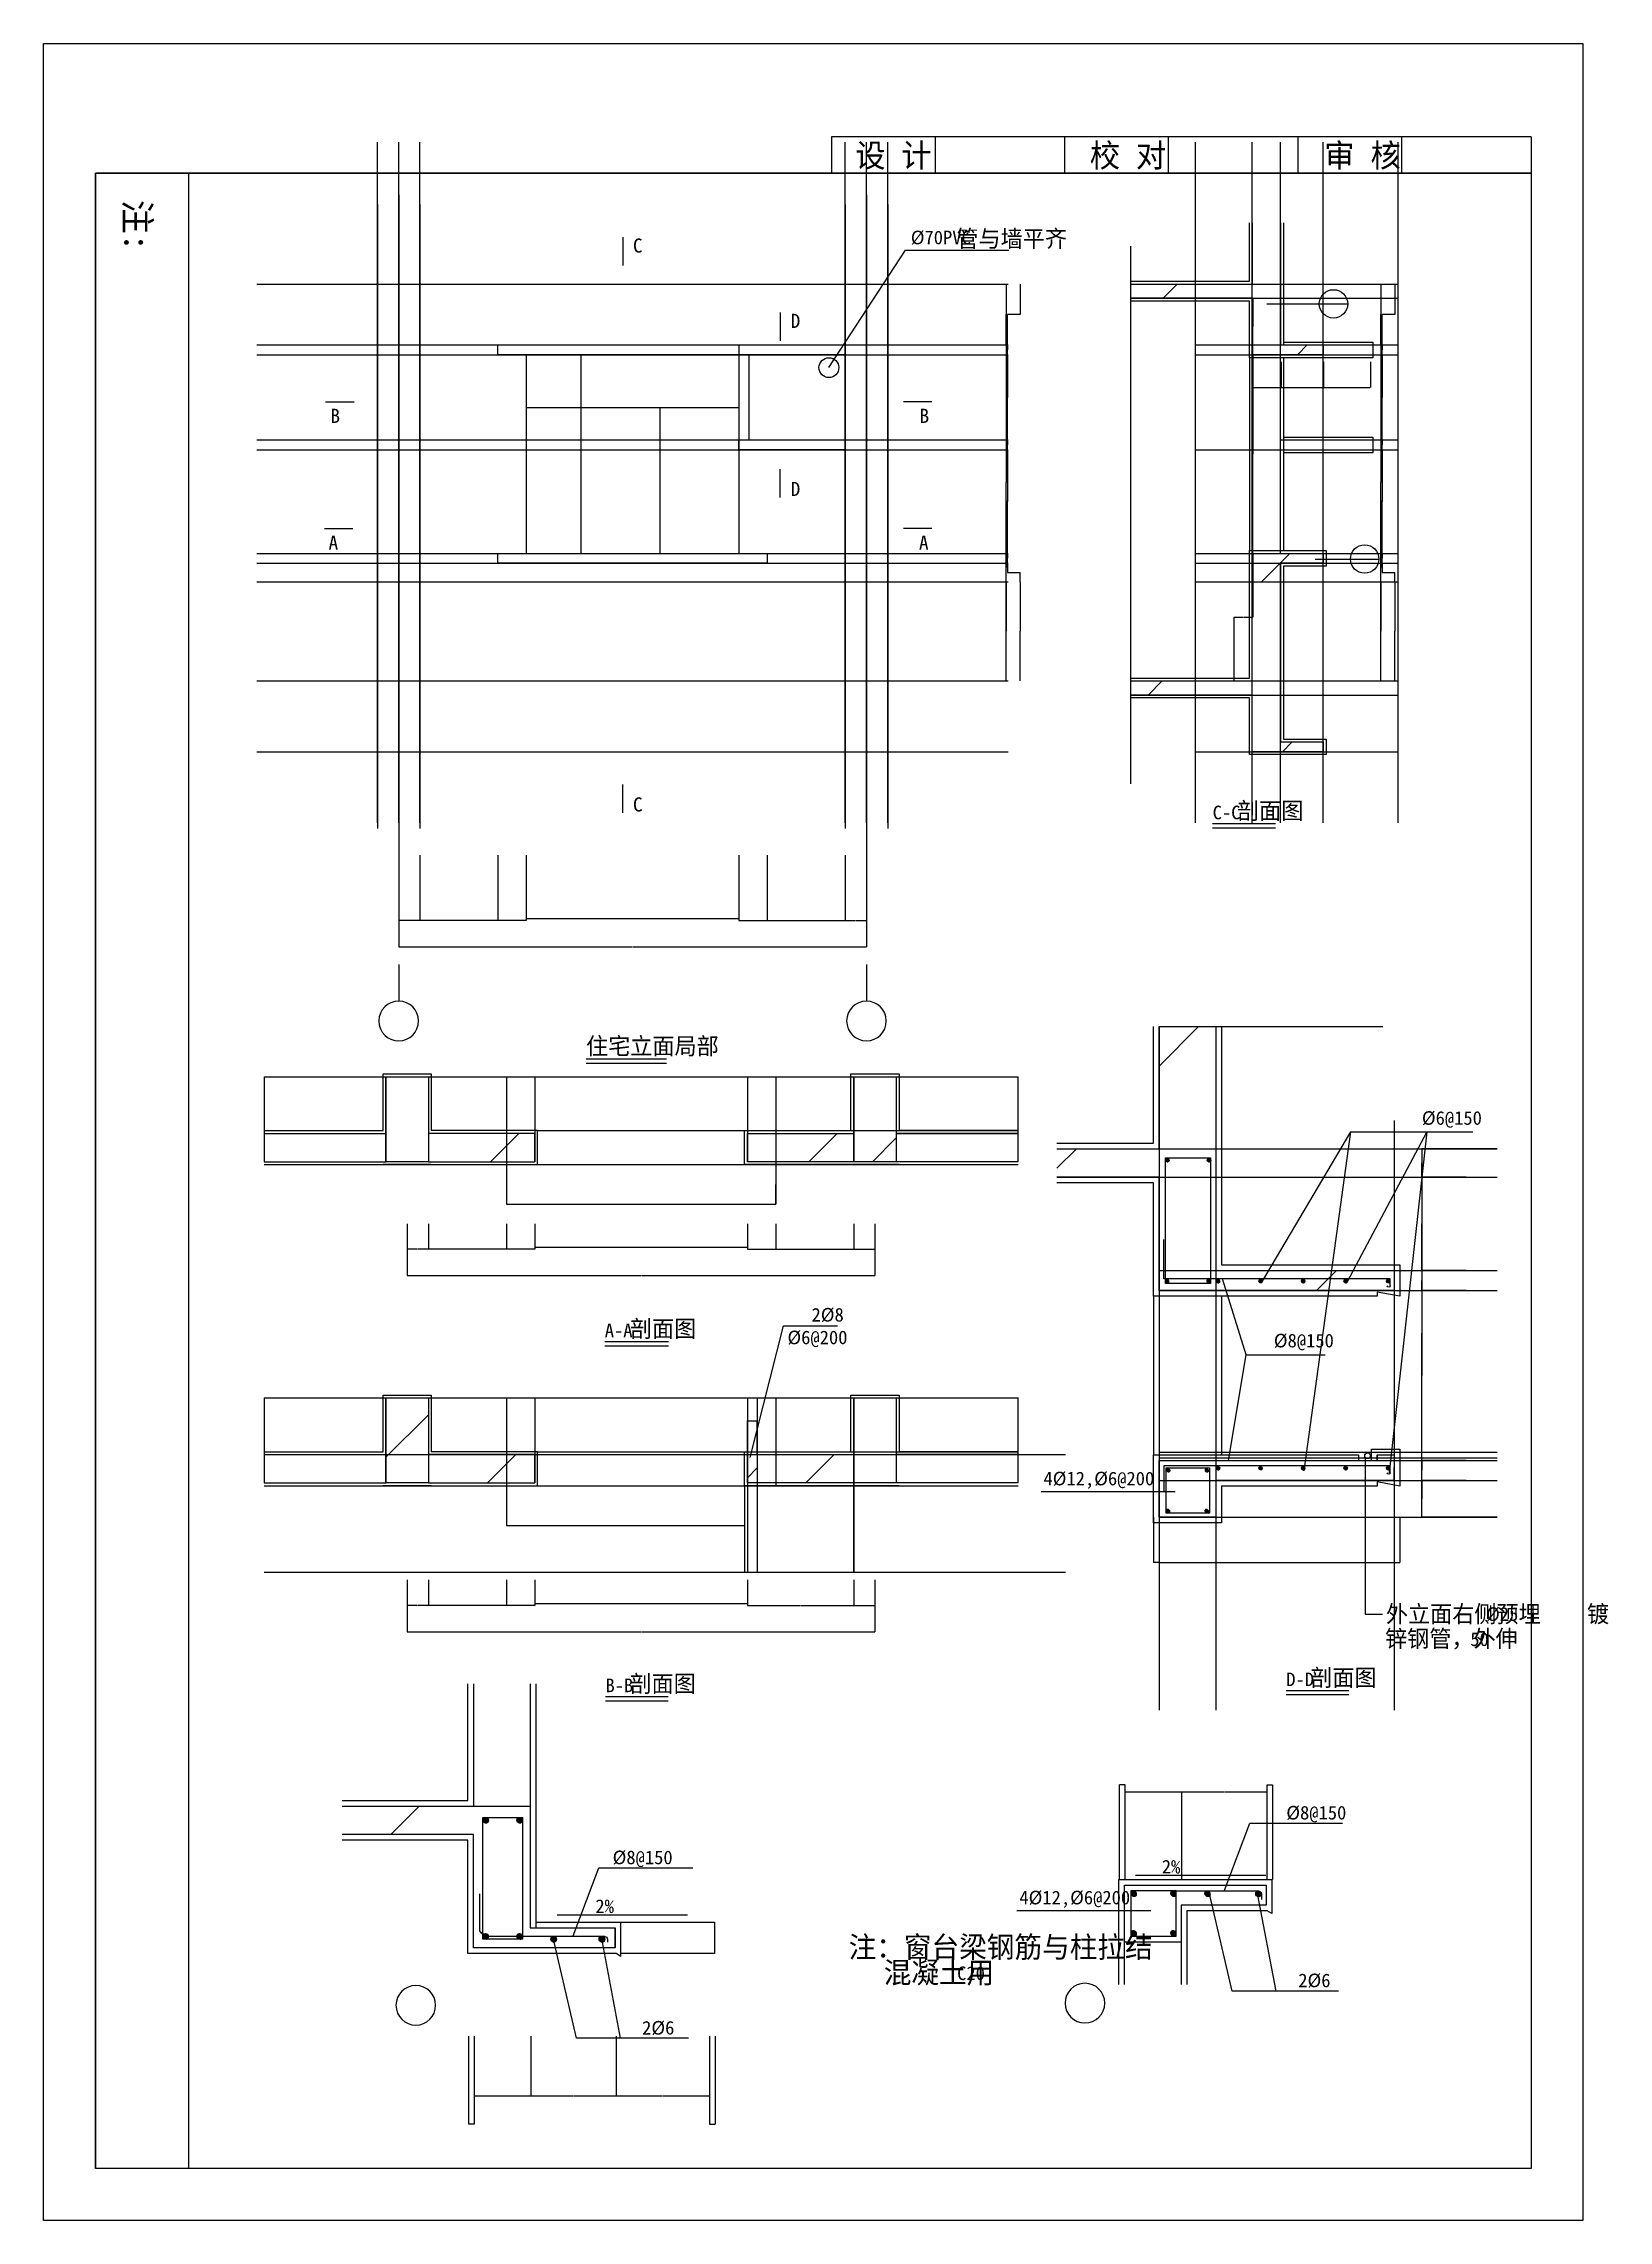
# Model space of a CAD drawing. Header units: metres. Extents: x 7389 to 18430, y -3661 to 11697.
import ezdxf

# ---------------------------------------------------------------- set-up
doc = ezdxf.new("R2010")
doc.units = ezdxf.units.M
for name, color, linetype in [('AXIS', 3, 'Continuous'), ('DOTE', 1, 'Continuous'), ('HATCH', 7, 'Continuous'), ('PUB_DIM', 3, 'Continuous'), ('PUB_TEXT', 7, 'Continuous'), ('WALL1', 2, 'Continuous')]:
    doc.layers.add(name, color=color, linetype=linetype)
doc.dimstyles.get("Standard").update_dxf_attribs({"dimtxt": 2.5, "dimasz": 2.5, "dimexe": 1.25, "dimexo": 0.625, "dimtad": 1, "dimcen": 2.5, "dimazin": 3, "dimtfac": 1, "dimtmove": 0, "dimatfit": 3})
pattern_1 = [(45, (0, 0), (-673.52, 673.52), [])]
pattern_2 = [(45, (0, 0), (-1347.04, 1347.04), [])]
pattern_3 = [(45, (0, 0), (-2245.06, 2245.06), [])]

# ---------------------------------------------------------------- blocks, each defined once
blk = doc.blocks.new('_INDEX1')
blk.add_lwpolyline([(-0.5, 0, 1), (0.5, 0, 1)], format="xyb", close=True)
blk = doc.blocks.new('_INDEX')
blk.add_line((-0.5, 0), (0.5, 0))
blk.add_circle((0, 0), 0.5)
blk = doc.blocks.new('*D1')
for p, q in [((10794.96, 5970), (10794.96, 5525)), ((12294.96, 5970), (12294.96, 5525)), ((10795.21, 5525), (11543.96, 5525)), ((11545.96, 5525), (12294.71, 5525))]:
    blk.add_line(p, q)
at = {"layer": 'Defpoints'}
for p in [(10794.96, 5970), (12294.96, 5970), (10794.96, 5525)]:
    blk.add_point(p, dxfattribs=at)
at = {"layer": 'AXIS', "insert": (11544.96, 5525), "char_height": 1, "attachment_point": 5}
blk.add_mtext('窗宽', dxfattribs=at)
blk = doc.blocks.new('*D2')
for p, q in [((12294.96, 5970), (12294.96, 5510)), ((12494.96, 5970), (12494.96, 5510)), ((12295.21, 5510), (12393.46, 5510)), ((12396.46, 5510), (12494.71, 5510))]:
    blk.add_line(p, q)
at = {"layer": 'Defpoints'}
for p in [(12294.96, 5970), (12494.96, 5970), (12294.96, 5510)]:
    blk.add_point(p, dxfattribs=at)
at = {"layer": 'AXIS', "insert": (12394.96, 5510), "char_height": 1, "attachment_point": 5}
blk.add_mtext('200', dxfattribs=at)
blk = doc.blocks.new('*D3')
for p, q in [((10594.96, 5970), (10594.96, 5510)), ((10794.96, 5970), (10794.96, 5510)), ((10693.46, 5510), (10594.71, 5510)), ((10795.21, 5510), (10696.46, 5510))]:
    blk.add_line(p, q)
at = {"layer": 'Defpoints'}
for p in [(10594.96, 5970), (10794.96, 5970), (10794.96, 5510)]:
    blk.add_point(p, dxfattribs=at)
at = {"layer": 'AXIS', "insert": (10694.96, 5510), "char_height": 1, "attachment_point": 5}
blk.add_mtext('200', dxfattribs=at)
blk = doc.blocks.new('*D4')
for p, q in [((14180.27, 10000), (14180.27, 8600)), ((14180.02, 8600), (14179.77, 8600)), ((14180.27, 7200), (14180.27, 8600)), ((14180.27, 8600), (14180.27, 8600)), ((14180.52, 8600), (14180.77, 8600))]:
    blk.add_line(p, q)
at = {"layer": 'Defpoints'}
for p in [(14180.27, 10000), (14180.27, 8600), (14180.27, 7200)]:
    blk.add_point(p, dxfattribs=at)
at = {"layer": 'AXIS', "insert": (14180.27, 8601.125), "char_height": 1, "attachment_point": 5}
blk.add_mtext('0', dxfattribs=at)
blk = doc.blocks.new('*D5')
for p, q in [((14280.27, 10000), (14280.27, 9785)), ((14234.27, 9785), (14190.02, 9785)), ((14190.27, 9570), (14190.27, 9785)), ((14280.52, 9785), (14236.27, 9785))]:
    blk.add_line(p, q)
at = {"layer": 'Defpoints'}
for p in [(14280.27, 10000), (14280.27, 9785), (14190.27, 9570)]:
    blk.add_point(p, dxfattribs=at)
at = {"layer": 'AXIS', "insert": (14235.27, 9785), "char_height": 1, "attachment_point": 5}
blk.add_mtext('90', dxfattribs=at)
blk = doc.blocks.new('*D6')
for p, q in [((14190.02, 9535), (14189.77, 9535)), ((14190.27, 9570), (14190.27, 9535)), ((14190.27, 9500), (14190.27, 9535)), ((14190.27, 9535), (14190.27, 9535)), ((14190.52, 9535), (14190.77, 9535))]:
    blk.add_line(p, q)
at = {"layer": 'Defpoints'}
for p in [(14190.27, 9570), (14190.27, 9535), (14190.27, 9500)]:
    blk.add_point(p, dxfattribs=at)
at = {"layer": 'AXIS', "insert": (14190.27, 9536.125), "char_height": 1, "attachment_point": 5}
blk.add_mtext('0', dxfattribs=at)
blk = doc.blocks.new('*D7')
for p, q in [((14190.27, 9500), (14190.27, 9200)), ((14190.02, 9200), (14189.77, 9200)), ((14190.27, 8900), (14190.27, 9200)), ((14190.27, 9200), (14190.27, 9200)), ((14190.52, 9200), (14190.77, 9200))]:
    blk.add_line(p, q)
at = {"layer": 'Defpoints'}
for p in [(14190.27, 9500), (14190.27, 9200), (14190.27, 8900)]:
    blk.add_point(p, dxfattribs=at)
at = {"layer": 'AXIS', "insert": (14190.27, 9201.125), "char_height": 1, "attachment_point": 5}
blk.add_mtext('0', dxfattribs=at)
blk = doc.blocks.new('*D8')
for p, q in [((14190.02, 8865), (14189.77, 8865)), ((14190.27, 8900), (14190.27, 8865)), ((14190.27, 8830), (14190.27, 8865)), ((14190.27, 8865), (14190.27, 8865)), ((14190.52, 8865), (14190.77, 8865))]:
    blk.add_line(p, q)
at = {"layer": 'Defpoints'}
for p in [(14190.27, 8900), (14190.27, 8865), (14190.27, 8830)]:
    blk.add_point(p, dxfattribs=at)
at = {"layer": 'AXIS', "insert": (14190.27, 8866.125), "char_height": 1, "attachment_point": 5}
blk.add_mtext('0', dxfattribs=at)
blk = doc.blocks.new('*D9')
for p, q in [((14190.27, 8830), (14190.27, 8465)), ((14190.02, 8465), (14189.77, 8465)), ((14190.27, 8100), (14190.27, 8465)), ((14190.27, 8465), (14190.27, 8465)), ((14190.52, 8465), (14190.77, 8465))]:
    blk.add_line(p, q)
at = {"layer": 'Defpoints'}
for p in [(14190.27, 8830), (14190.27, 8465), (14190.27, 8100)]:
    blk.add_point(p, dxfattribs=at)
at = {"layer": 'AXIS', "insert": (14190.27, 8466.125), "char_height": 1, "attachment_point": 5}
blk.add_mtext('0', dxfattribs=at)
blk = doc.blocks.new('*D10')
for p, q in [((14190.02, 8065), (14189.77, 8065)), ((14190.27, 8100), (14190.27, 8065)), ((14190.27, 8030), (14190.27, 8065)), ((14190.27, 8065), (14190.27, 8065)), ((14190.52, 8065), (14190.77, 8065))]:
    blk.add_line(p, q)
at = {"layer": 'Defpoints'}
for p in [(14190.27, 8100), (14190.27, 8065), (14190.27, 8030)]:
    blk.add_point(p, dxfattribs=at)
at = {"layer": 'AXIS', "insert": (14190.27, 8066.125), "char_height": 1, "attachment_point": 5}
blk.add_mtext('0', dxfattribs=at)
blk = doc.blocks.new('*D11')
for p, q in [((14190.27, 8030), (14190.27, 7965)), ((14190.52, 7965), (14234.27, 7965)), ((14236.27, 7965), (14280.02, 7965)), ((14280.27, 7900), (14280.27, 7965))]:
    blk.add_line(p, q)
at = {"layer": 'Defpoints'}
for p in [(14190.27, 8030), (14190.27, 7965), (14280.27, 7900)]:
    blk.add_point(p, dxfattribs=at)
at = {"layer": 'AXIS', "insert": (14235.27, 7965), "char_height": 1, "attachment_point": 5}
blk.add_mtext('90', dxfattribs=at)
blk = doc.blocks.new('*D12')
for p, q in [((14280.27, 7900), (14280.27, 7550)), ((14280.02, 7550), (14279.77, 7550)), ((14280.27, 7200), (14280.27, 7550)), ((14280.27, 7550), (14280.27, 7550)), ((14280.52, 7550), (14280.77, 7550))]:
    blk.add_line(p, q)
at = {"layer": 'Defpoints'}
for p in [(14280.27, 7900), (14280.27, 7550), (14280.27, 7200)]:
    blk.add_point(p, dxfattribs=at)
at = {"layer": 'AXIS', "insert": (14280.27, 7551.125), "char_height": 1, "attachment_point": 5}
blk.add_mtext('0', dxfattribs=at)
blk = doc.blocks.new('*D13')
for p, q in [((14180.27, 10000), (14180.27, 9785)), ((14180.02, 9785), (14179.77, 9785)), ((14180.27, 9570), (14180.27, 9785)), ((14180.27, 9785), (14180.27, 9785)), ((14180.52, 9785), (14180.77, 9785))]:
    blk.add_line(p, q)
at = {"layer": 'Defpoints'}
for p in [(14180.27, 10000), (14180.27, 9785), (14180.27, 9570)]:
    blk.add_point(p, dxfattribs=at)
at = {"layer": 'AXIS', "insert": (14180.27, 9786.125), "char_height": 1, "attachment_point": 5}
blk.add_mtext('0', dxfattribs=at)
blk = doc.blocks.new('*D14')
for p, q in [((14180.27, 9570), (14180.27, 9200)), ((14180.52, 9200), (14184.27, 9200)), ((14186.27, 9200), (14190.02, 9200)), ((14190.27, 8830), (14190.27, 9200))]:
    blk.add_line(p, q)
at = {"layer": 'Defpoints'}
for p in [(14180.27, 9570), (14180.27, 9200), (14190.27, 8830)]:
    blk.add_point(p, dxfattribs=at)
at = {"layer": 'AXIS', "insert": (14185.27, 9200), "char_height": 1, "attachment_point": 5}
blk.add_mtext('10', dxfattribs=at)
blk = doc.blocks.new('*D15')
for p, q in [((14190.27, 8830), (14190.27, 8465)), ((14184.27, 8465), (14180.02, 8465)), ((14180.27, 8100), (14180.27, 8465)), ((14190.52, 8465), (14186.27, 8465))]:
    blk.add_line(p, q)
at = {"layer": 'Defpoints'}
for p in [(14190.27, 8830), (14190.27, 8465), (14180.27, 8100)]:
    blk.add_point(p, dxfattribs=at)
at = {"layer": 'AXIS', "insert": (14185.27, 8465), "char_height": 1, "attachment_point": 5}
blk.add_mtext('10', dxfattribs=at)
blk = doc.blocks.new('*D16')
for p, q in [((14180.02, 8000), (14179.77, 8000)), ((14180.27, 8100), (14180.27, 8000)), ((14180.27, 7900), (14180.27, 8000)), ((14180.27, 8000), (14180.27, 8000)), ((14180.52, 8000), (14180.77, 8000))]:
    blk.add_line(p, q)
at = {"layer": 'Defpoints'}
for p in [(14180.27, 8100), (14180.27, 8000), (14180.27, 7900)]:
    blk.add_point(p, dxfattribs=at)
at = {"layer": 'AXIS', "insert": (14180.27, 8001.125), "char_height": 1, "attachment_point": 5}
blk.add_mtext('0', dxfattribs=at)
blk = doc.blocks.new('*D17')
for p, q in [((14180.27, 7900), (14180.27, 7550)), ((14180.02, 7550), (14179.77, 7550)), ((14180.27, 7200), (14180.27, 7550)), ((14180.27, 7550), (14180.27, 7550)), ((14180.52, 7550), (14180.77, 7550))]:
    blk.add_line(p, q)
at = {"layer": 'Defpoints'}
for p in [(14180.27, 7900), (14180.27, 7550), (14180.27, 7200)]:
    blk.add_point(p, dxfattribs=at)
at = {"layer": 'AXIS', "insert": (14180.27, 7551.125), "char_height": 1, "attachment_point": 5}
blk.add_mtext('0', dxfattribs=at)
blk = doc.blocks.new('*D18')
for p, q in [((9894.96, 10630), (9894.96, 5325)), ((13194.96, 10630), (13194.96, 5325)), ((9895.21, 5325), (11542.96, 5325)), ((11546.96, 5325), (13194.71, 5325))]:
    blk.add_line(p, q)
at = {"layer": 'Defpoints'}
for p in [(9894.96, 10630), (13194.96, 10630), (9894.96, 5325)]:
    blk.add_point(p, dxfattribs=at)
at = {"layer": 'AXIS', "insert": (11544.96, 5325), "char_height": 1, "attachment_point": 5}
blk.add_mtext('开间尺寸', dxfattribs=at)
blk = doc.blocks.new('*D19')
for p, q in [((10044.96, 5970), (10044.96, 5510)), ((10594.96, 5970), (10594.96, 5510)), ((10318.46, 5510), (10044.71, 5510)), ((10595.21, 5510), (10321.46, 5510))]:
    blk.add_line(p, q)
at = {"layer": 'Defpoints'}
for p in [(10044.96, 5970), (10594.96, 5970), (10594.96, 5510)]:
    blk.add_point(p, dxfattribs=at)
at = {"layer": 'AXIS', "insert": (10319.96, 5510), "char_height": 1, "attachment_point": 5}
blk.add_mtext('550', dxfattribs=at)
blk = doc.blocks.new('*D20')
for p, q in [((9894.96, 5970), (9894.96, 5510)), ((10044.96, 5970), (10044.96, 5510)), ((9968.46, 5510), (9894.71, 5510)), ((10045.21, 5510), (9971.46, 5510))]:
    blk.add_line(p, q)
at = {"layer": 'Defpoints'}
for p in [(9894.96, 5970), (10044.96, 5970), (10044.96, 5510)]:
    blk.add_point(p, dxfattribs=at)
at = {"layer": 'AXIS', "insert": (9969.96, 5510), "char_height": 1, "attachment_point": 5}
blk.add_mtext('150', dxfattribs=at)
blk = doc.blocks.new('*D21')
for p, q in [((12494.96, 5970), (12494.96, 5510)), ((13044.96, 5970), (13044.96, 5510)), ((12495.21, 5510), (12768.46, 5510)), ((12771.46, 5510), (13044.71, 5510))]:
    blk.add_line(p, q)
at = {"layer": 'Defpoints'}
for p in [(12494.96, 5970), (13044.96, 5970), (12494.96, 5510)]:
    blk.add_point(p, dxfattribs=at)
at = {"layer": 'AXIS', "insert": (12769.96, 5510), "char_height": 1, "attachment_point": 5}
blk.add_mtext('550', dxfattribs=at)
blk = doc.blocks.new('*D22')
for p, q in [((13044.96, 5970), (13044.96, 5510)), ((13194.96, 5970), (13194.96, 5510)), ((13045.21, 5510), (13118.46, 5510)), ((13121.46, 5510), (13194.71, 5510))]:
    blk.add_line(p, q)
at = {"layer": 'Defpoints'}
for p in [(13044.96, 5970), (13194.96, 5970), (13044.96, 5510)]:
    blk.add_point(p, dxfattribs=at)
at = {"layer": 'AXIS', "insert": (13119.96, 5510), "char_height": 1, "attachment_point": 5}
blk.add_mtext('150', dxfattribs=at)
blk = doc.blocks.new('*D23')
for p, q in [((9954.96, 3367.46), (9954.96, 3004.96)), ((13254.96, 3367.46), (13254.96, 3004.96)), ((9955.21, 3004.96), (11602.96, 3004.96)), ((11606.96, 3004.96), (13254.71, 3004.96))]:
    blk.add_line(p, q)
at = {"layer": 'Defpoints'}
for p in [(9954.96, 3367.46), (13254.96, 3367.46), (9954.96, 3004.96)]:
    blk.add_point(p, dxfattribs=at)
at = {"layer": 'AXIS', "insert": (11604.96, 3004.96), "char_height": 1, "attachment_point": 5}
blk.add_mtext('开间尺寸', dxfattribs=at)
blk = doc.blocks.new('*D24')
for p, q in [((13104.96, 3370.47), (13104.96, 3189.96)), ((13254.96, 3370.47), (13254.96, 3189.96)), ((13105.21, 3189.96), (13178.46, 3189.96)), ((13181.46, 3189.96), (13254.71, 3189.96))]:
    blk.add_line(p, q)
at = {"layer": 'Defpoints'}
for p in [(13104.96, 3370.47), (13254.96, 3370.47), (13104.96, 3189.96)]:
    blk.add_point(p, dxfattribs=at)
at = {"layer": 'AXIS', "insert": (13179.96, 3189.96), "char_height": 1, "attachment_point": 5}
blk.add_mtext('150', dxfattribs=at)
blk = doc.blocks.new('*D25')
for p, q in [((12554.96, 3370.47), (12554.96, 3189.96)), ((13104.96, 3370.47), (13104.96, 3189.96)), ((12555.21, 3189.96), (12828.46, 3189.96)), ((12831.46, 3189.96), (13104.71, 3189.96))]:
    blk.add_line(p, q)
at = {"layer": 'Defpoints'}
for p in [(12554.96, 3370.47), (13104.96, 3370.47), (12554.96, 3189.96)]:
    blk.add_point(p, dxfattribs=at)
at = {"layer": 'AXIS', "insert": (12829.96, 3189.96), "char_height": 1, "attachment_point": 5}
blk.add_mtext('550', dxfattribs=at)
blk = doc.blocks.new('*D26')
for p, q in [((9954.96, 3370.47), (9954.96, 3189.96)), ((10104.96, 3370.47), (10104.96, 3189.96)), ((10028.46, 3189.96), (9954.71, 3189.96)), ((10105.21, 3189.96), (10031.46, 3189.96))]:
    blk.add_line(p, q)
at = {"layer": 'Defpoints'}
for p in [(9954.96, 3370.47), (10104.96, 3370.47), (10104.96, 3189.96)]:
    blk.add_point(p, dxfattribs=at)
at = {"layer": 'AXIS', "insert": (10029.96, 3189.96), "char_height": 1, "attachment_point": 5}
blk.add_mtext('150', dxfattribs=at)
blk = doc.blocks.new('*D27')
for p, q in [((10104.96, 3370.47), (10104.96, 3189.96)), ((10654.96, 3370.47), (10654.96, 3189.96)), ((10378.46, 3189.96), (10104.71, 3189.96)), ((10655.21, 3189.96), (10381.46, 3189.96))]:
    blk.add_line(p, q)
at = {"layer": 'Defpoints'}
for p in [(10104.96, 3370.47), (10654.96, 3370.47), (10654.96, 3189.96)]:
    blk.add_point(p, dxfattribs=at)
at = {"layer": 'AXIS', "insert": (10379.96, 3189.96), "char_height": 1, "attachment_point": 5}
blk.add_mtext('550', dxfattribs=at)
blk = doc.blocks.new('*D28')
for p, q in [((10654.96, 3370.47), (10654.96, 3189.96)), ((10854.96, 3370.47), (10854.96, 3189.96)), ((10753.46, 3189.96), (10654.71, 3189.96)), ((10855.21, 3189.96), (10756.46, 3189.96))]:
    blk.add_line(p, q)
at = {"layer": 'Defpoints'}
for p in [(10654.96, 3370.47), (10854.96, 3370.47), (10854.96, 3189.96)]:
    blk.add_point(p, dxfattribs=at)
at = {"layer": 'AXIS', "insert": (10754.96, 3189.96), "char_height": 1, "attachment_point": 5}
blk.add_mtext('200', dxfattribs=at)
blk = doc.blocks.new('*D29')
for p, q in [((12354.96, 3370.47), (12354.96, 3189.96)), ((12554.96, 3370.47), (12554.96, 3189.96)), ((12355.21, 3189.96), (12453.46, 3189.96)), ((12456.46, 3189.96), (12554.71, 3189.96))]:
    blk.add_line(p, q)
at = {"layer": 'Defpoints'}
for p in [(12354.96, 3370.47), (12554.96, 3370.47), (12354.96, 3189.96)]:
    blk.add_point(p, dxfattribs=at)
at = {"layer": 'AXIS', "insert": (12454.96, 3189.96), "char_height": 1, "attachment_point": 5}
blk.add_mtext('200', dxfattribs=at)
blk = doc.blocks.new('*D30')
for p, q in [((10854.96, 3370.47), (10854.96, 3204.96)), ((12354.96, 3370.47), (12354.96, 3204.96)), ((10855.21, 3204.96), (11603.96, 3204.96)), ((11605.96, 3204.96), (12354.71, 3204.96))]:
    blk.add_line(p, q)
at = {"layer": 'Defpoints'}
for p in [(10854.96, 3370.47), (12354.96, 3370.47), (10854.96, 3204.96)]:
    blk.add_point(p, dxfattribs=at)
at = {"layer": 'AXIS', "insert": (11604.96, 3204.96), "char_height": 1, "attachment_point": 5}
blk.add_mtext('窗宽', dxfattribs=at)
blk = doc.blocks.new('*D31')
for p, q in [((9954.96, 854.47), (9954.96, 491.97)), ((13254.96, 854.47), (13254.96, 491.97)), ((9955.21, 491.97), (11602.96, 491.97)), ((11606.96, 491.97), (13254.71, 491.97))]:
    blk.add_line(p, q)
at = {"layer": 'Defpoints'}
for p in [(9954.96, 854.47), (13254.96, 854.47), (9954.96, 491.97)]:
    blk.add_point(p, dxfattribs=at)
at = {"layer": 'AXIS', "insert": (11604.96, 491.97), "char_height": 1, "attachment_point": 5}
blk.add_mtext('开间尺寸', dxfattribs=at)
blk = doc.blocks.new('*D32')
for p, q in [((10104.96, 857.48), (10104.96, 676.97)), ((10654.96, 857.48), (10654.96, 676.97)), ((10378.46, 676.97), (10104.71, 676.97)), ((10655.21, 676.97), (10381.46, 676.97))]:
    blk.add_line(p, q)
at = {"layer": 'Defpoints'}
for p in [(10104.96, 857.48), (10654.96, 857.48), (10654.96, 676.97)]:
    blk.add_point(p, dxfattribs=at)
at = {"layer": 'AXIS', "insert": (10379.96, 676.97), "char_height": 1, "attachment_point": 5}
blk.add_mtext('550', dxfattribs=at)
blk = doc.blocks.new('*D33')
for p, q in [((9954.96, 857.48), (9954.96, 676.97)), ((10104.96, 857.48), (10104.96, 676.97)), ((10028.46, 676.97), (9954.71, 676.97)), ((10105.21, 676.97), (10031.46, 676.97))]:
    blk.add_line(p, q)
at = {"layer": 'Defpoints'}
for p in [(9954.96, 857.48), (10104.96, 857.48), (10104.96, 676.97)]:
    blk.add_point(p, dxfattribs=at)
at = {"layer": 'AXIS', "insert": (10029.96, 676.97), "char_height": 1, "attachment_point": 5}
blk.add_mtext('150', dxfattribs=at)
blk = doc.blocks.new('*D34')
for p, q in [((10854.96, 857.48), (10854.96, 691.97)), ((12354.96, 857.48), (12354.96, 691.97)), ((10855.21, 691.97), (11603.96, 691.97)), ((11605.96, 691.97), (12354.71, 691.97))]:
    blk.add_line(p, q)
at = {"layer": 'Defpoints'}
for p in [(10854.96, 857.48), (12354.96, 857.48), (10854.96, 691.97)]:
    blk.add_point(p, dxfattribs=at)
at = {"layer": 'AXIS', "insert": (11604.96, 691.97), "char_height": 1, "attachment_point": 5}
blk.add_mtext('窗宽', dxfattribs=at)
blk = doc.blocks.new('*D35')
for p, q in [((10654.96, 857.48), (10654.96, 676.97)), ((10854.96, 857.48), (10854.96, 676.97)), ((10753.46, 676.97), (10654.71, 676.97)), ((10855.21, 676.97), (10756.46, 676.97))]:
    blk.add_line(p, q)
at = {"layer": 'Defpoints'}
for p in [(10654.96, 857.48), (10854.96, 857.48), (10854.96, 676.97)]:
    blk.add_point(p, dxfattribs=at)
at = {"layer": 'AXIS', "insert": (10754.96, 676.97), "char_height": 1, "attachment_point": 5}
blk.add_mtext('200', dxfattribs=at)
blk = doc.blocks.new('*D36')
for p, q in [((13104.96, 857.48), (13104.96, 676.97)), ((13254.96, 857.48), (13254.96, 676.97)), ((13105.21, 676.97), (13178.46, 676.97)), ((13181.46, 676.97), (13254.71, 676.97))]:
    blk.add_line(p, q)
at = {"layer": 'Defpoints'}
for p in [(13104.96, 857.48), (13254.96, 857.48), (13104.96, 676.97)]:
    blk.add_point(p, dxfattribs=at)
at = {"layer": 'AXIS', "insert": (13179.96, 676.97), "char_height": 1, "attachment_point": 5}
blk.add_mtext('150', dxfattribs=at)
blk = doc.blocks.new('*D37')
for p, q in [((12354.96, 857.48), (12354.96, 676.97)), ((13104.96, 857.48), (13104.96, 676.97)), ((12355.21, 676.97), (12728.46, 676.97)), ((12731.46, 676.97), (13104.71, 676.97))]:
    blk.add_line(p, q)
at = {"layer": 'Defpoints'}
for p in [(12354.96, 857.48), (13104.96, 857.48), (12354.96, 676.97)]:
    blk.add_point(p, dxfattribs=at)
at = {"layer": 'AXIS', "insert": (12729.96, 676.97), "char_height": 1, "attachment_point": 5}
blk.add_mtext('750', dxfattribs=at)
blk = doc.blocks.new('*D38')
for p, q in [((16822.86, 9570), (16822.86, 9200)), ((16823.11, 9200), (16826.86, 9200)), ((16828.86, 9200), (16832.61, 9200)), ((16832.86, 8830), (16832.86, 9200))]:
    blk.add_line(p, q)
at = {"layer": 'Defpoints'}
for p in [(16822.86, 9570), (16822.86, 9200), (16832.86, 8830)]:
    blk.add_point(p, dxfattribs=at)
at = {"layer": 'AXIS', "insert": (16827.86, 9200), "char_height": 1, "attachment_point": 5}
blk.add_mtext('10', dxfattribs=at)
blk = doc.blocks.new('*D39')
for p, q in [((16832.86, 9500), (16832.86, 9200)), ((16832.61, 9200), (16832.36, 9200)), ((16832.86, 8900), (16832.86, 9200)), ((16832.86, 9200), (16832.86, 9200)), ((16833.11, 9200), (16833.36, 9200))]:
    blk.add_line(p, q)
at = {"layer": 'Defpoints'}
for p in [(16832.86, 9500), (16832.86, 9200), (16832.86, 8900)]:
    blk.add_point(p, dxfattribs=at)
at = {"layer": 'AXIS', "insert": (16832.86, 9201.125), "char_height": 1, "attachment_point": 5}
blk.add_mtext('0', dxfattribs=at)
blk = doc.blocks.new('*D40')
for p, q in [((16822.86, 10000), (16822.86, 8600)), ((16822.61, 8600), (16822.36, 8600)), ((16822.86, 7200), (16822.86, 8600)), ((16822.86, 8600), (16822.86, 8600)), ((16823.11, 8600), (16823.36, 8600))]:
    blk.add_line(p, q)
at = {"layer": 'Defpoints'}
for p in [(16822.86, 10000), (16822.86, 8600), (16822.86, 7200)]:
    blk.add_point(p, dxfattribs=at)
at = {"layer": 'AXIS', "insert": (16822.86, 8601.125), "char_height": 1, "attachment_point": 5}
blk.add_mtext('0', dxfattribs=at)
blk = doc.blocks.new('*D41')
for p, q in [((16822.86, 7900), (16822.86, 7550)), ((16822.61, 7550), (16822.36, 7550)), ((16822.86, 7200), (16822.86, 7550)), ((16822.86, 7550), (16822.86, 7550)), ((16823.11, 7550), (16823.36, 7550))]:
    blk.add_line(p, q)
at = {"layer": 'Defpoints'}
for p in [(16822.86, 7900), (16822.86, 7550), (16822.86, 7200)]:
    blk.add_point(p, dxfattribs=at)
at = {"layer": 'AXIS', "insert": (16822.86, 7551.125), "char_height": 1, "attachment_point": 5}
blk.add_mtext('0', dxfattribs=at)
blk = doc.blocks.new('*D42')
for p, q in [((16822.61, 8000), (16822.36, 8000)), ((16822.86, 8100), (16822.86, 8000)), ((16822.86, 7900), (16822.86, 8000)), ((16822.86, 8000), (16822.86, 8000)), ((16823.11, 8000), (16823.36, 8000))]:
    blk.add_line(p, q)
at = {"layer": 'Defpoints'}
for p in [(16822.86, 8100), (16822.86, 8000), (16822.86, 7900)]:
    blk.add_point(p, dxfattribs=at)
at = {"layer": 'AXIS', "insert": (16822.86, 8001.125), "char_height": 1, "attachment_point": 5}
blk.add_mtext('0', dxfattribs=at)
blk = doc.blocks.new('*D43')
for p, q in [((16832.86, 8830), (16832.86, 8465)), ((16826.86, 8465), (16822.61, 8465)), ((16822.86, 8100), (16822.86, 8465)), ((16833.11, 8465), (16828.86, 8465))]:
    blk.add_line(p, q)
at = {"layer": 'Defpoints'}
for p in [(16832.86, 8830), (16832.86, 8465), (16822.86, 8100)]:
    blk.add_point(p, dxfattribs=at)
at = {"layer": 'AXIS', "insert": (16827.86, 8465), "char_height": 1, "attachment_point": 5}
blk.add_mtext('10', dxfattribs=at)
blk = doc.blocks.new('*D44')
for p, q in [((16922.86, 7900), (16922.86, 7550)), ((16922.61, 7550), (16922.36, 7550)), ((16922.86, 7200), (16922.86, 7550)), ((16922.86, 7550), (16922.86, 7550)), ((16923.11, 7550), (16923.36, 7550))]:
    blk.add_line(p, q)
at = {"layer": 'Defpoints'}
for p in [(16922.86, 7900), (16922.86, 7550), (16922.86, 7200)]:
    blk.add_point(p, dxfattribs=at)
at = {"layer": 'AXIS', "insert": (16922.86, 7551.125), "char_height": 1, "attachment_point": 5}
blk.add_mtext('0', dxfattribs=at)
blk = doc.blocks.new('*D45')
for p, q in [((16832.86, 8030), (16832.86, 7965)), ((16833.11, 7965), (16876.86, 7965)), ((16878.86, 7965), (16922.61, 7965)), ((16922.86, 7900), (16922.86, 7965))]:
    blk.add_line(p, q)
at = {"layer": 'Defpoints'}
for p in [(16832.86, 8030), (16832.86, 7965), (16922.86, 7900)]:
    blk.add_point(p, dxfattribs=at)
at = {"layer": 'AXIS', "insert": (16877.86, 7965), "char_height": 1, "attachment_point": 5}
blk.add_mtext('90', dxfattribs=at)
blk = doc.blocks.new('*D46')
for p, q in [((16832.61, 8065), (16832.36, 8065)), ((16832.86, 8100), (16832.86, 8065)), ((16832.86, 8030), (16832.86, 8065)), ((16832.86, 8065), (16832.86, 8065)), ((16833.11, 8065), (16833.36, 8065))]:
    blk.add_line(p, q)
at = {"layer": 'Defpoints'}
for p in [(16832.86, 8100), (16832.86, 8065), (16832.86, 8030)]:
    blk.add_point(p, dxfattribs=at)
at = {"layer": 'AXIS', "insert": (16832.86, 8066.125), "char_height": 1, "attachment_point": 5}
blk.add_mtext('0', dxfattribs=at)
blk = doc.blocks.new('*D47')
for p, q in [((16832.86, 8830), (16832.86, 8465)), ((16832.61, 8465), (16832.36, 8465)), ((16832.86, 8100), (16832.86, 8465)), ((16832.86, 8465), (16832.86, 8465)), ((16833.11, 8465), (16833.36, 8465))]:
    blk.add_line(p, q)
at = {"layer": 'Defpoints'}
for p in [(16832.86, 8830), (16832.86, 8465), (16832.86, 8100)]:
    blk.add_point(p, dxfattribs=at)
at = {"layer": 'AXIS', "insert": (16832.86, 8466.125), "char_height": 1, "attachment_point": 5}
blk.add_mtext('0', dxfattribs=at)
blk = doc.blocks.new('*D48')
for p, q in [((16832.61, 8865), (16832.36, 8865)), ((16832.86, 8900), (16832.86, 8865)), ((16832.86, 8830), (16832.86, 8865)), ((16832.86, 8865), (16832.86, 8865)), ((16833.11, 8865), (16833.36, 8865))]:
    blk.add_line(p, q)
at = {"layer": 'Defpoints'}
for p in [(16832.86, 8900), (16832.86, 8865), (16832.86, 8830)]:
    blk.add_point(p, dxfattribs=at)
at = {"layer": 'AXIS', "insert": (16832.86, 8866.125), "char_height": 1, "attachment_point": 5}
blk.add_mtext('0', dxfattribs=at)
blk = doc.blocks.new('*D49')
for p, q in [((16822.86, 10000), (16822.86, 9785)), ((16822.61, 9785), (16822.36, 9785)), ((16822.86, 9570), (16822.86, 9785)), ((16822.86, 9785), (16822.86, 9785)), ((16823.11, 9785), (16823.36, 9785))]:
    blk.add_line(p, q)
at = {"layer": 'Defpoints'}
for p in [(16822.86, 10000), (16822.86, 9785), (16822.86, 9570)]:
    blk.add_point(p, dxfattribs=at)
at = {"layer": 'AXIS', "insert": (16822.86, 9786.125), "char_height": 1, "attachment_point": 5}
blk.add_mtext('0', dxfattribs=at)
blk = doc.blocks.new('*D50')
for p, q in [((16832.61, 9535), (16832.36, 9535)), ((16832.86, 9570), (16832.86, 9535)), ((16832.86, 9500), (16832.86, 9535)), ((16832.86, 9535), (16832.86, 9535)), ((16833.11, 9535), (16833.36, 9535))]:
    blk.add_line(p, q)
at = {"layer": 'Defpoints'}
for p in [(16832.86, 9570), (16832.86, 9535), (16832.86, 9500)]:
    blk.add_point(p, dxfattribs=at)
at = {"layer": 'AXIS', "insert": (16832.86, 9536.125), "char_height": 1, "attachment_point": 5}
blk.add_mtext('0', dxfattribs=at)
blk = doc.blocks.new('*D51')
for p, q in [((16922.86, 10000), (16922.86, 9785)), ((16876.86, 9785), (16832.61, 9785)), ((16832.86, 9570), (16832.86, 9785)), ((16923.11, 9785), (16878.86, 9785))]:
    blk.add_line(p, q)
at = {"layer": 'Defpoints'}
for p in [(16922.86, 10000), (16922.86, 9785), (16832.86, 9570)]:
    blk.add_point(p, dxfattribs=at)
at = {"layer": 'AXIS', "insert": (16877.86, 9785), "char_height": 1, "attachment_point": 5}
blk.add_mtext('90', dxfattribs=at)
blk = doc.blocks.new('*D52')
for p, q in [((15920, 9450), (15920, 9270)), ((16120, 9450), (16120, 9270)), ((15920.25, 9270), (16018.5, 9270)), ((16021.5, 9270), (16119.75, 9270))]:
    blk.add_line(p, q)
at = {"layer": 'Defpoints'}
for p in [(15920, 9450), (16120, 9450), (15920, 9270)]:
    blk.add_point(p, dxfattribs=at)
at = {"layer": 'AXIS', "insert": (16020, 9270), "char_height": 1, "attachment_point": 5}
blk.add_mtext('200', dxfattribs=at)
blk = doc.blocks.new('*D53')
for p, q in [((16120, 9450), (16120, 9270)), ((16420, 9450), (16420, 9270)), ((16120.25, 9270), (16268.5, 9270)), ((16271.5, 9270), (16419.75, 9270))]:
    blk.add_line(p, q)
at = {"layer": 'Defpoints'}
for p in [(16120, 9450), (16420, 9450), (16120, 9270)]:
    blk.add_point(p, dxfattribs=at)
at = {"layer": 'AXIS', "insert": (16270, 9270), "char_height": 1, "attachment_point": 5}
blk.add_mtext('300', dxfattribs=at)
blk = doc.blocks.new('*D54')
for p, q in [((16420, 9450), (16420, 9270)), ((16750, 9450), (16750, 9270)), ((16420.25, 9270), (16583.5, 9270)), ((16586.5, 9270), (16749.75, 9270))]:
    blk.add_line(p, q)
at = {"layer": 'Defpoints'}
for p in [(16420, 9450), (16750, 9450), (16420, 9270)]:
    blk.add_point(p, dxfattribs=at)
at = {"layer": 'AXIS', "insert": (16585, 9270), "char_height": 1, "attachment_point": 5}
blk.add_mtext('330', dxfattribs=at)
blk = doc.blocks.new('*D55')
for p, q in [((11428.2, -2361.56), (11428.2, -2781.56)), ((12088.2, -2361.56), (12088.2, -2781.56)), ((11428.45, -2781.56), (11756.7, -2781.56)), ((11759.7, -2781.56), (12087.95, -2781.56))]:
    blk.add_line(p, q)
at = {"layer": 'Defpoints'}
for p in [(11428.2, -2361.56), (12088.2, -2361.56), (11428.2, -2781.56)]:
    blk.add_point(p, dxfattribs=at)
at = {"layer": 'AXIS', "insert": (11758.2, -2781.56), "char_height": 1, "attachment_point": 5}
blk.add_mtext('330', dxfattribs=at)
blk = doc.blocks.new('*D56')
for p, q in [((10828.2, -2361.56), (10828.2, -2781.56)), ((11428.2, -2361.56), (11428.2, -2781.56)), ((10828.45, -2781.56), (11126.7, -2781.56)), ((11129.7, -2781.56), (11427.95, -2781.56))]:
    blk.add_line(p, q)
at = {"layer": 'Defpoints'}
for p in [(10828.2, -2361.56), (11428.2, -2361.56), (10828.2, -2781.56)]:
    blk.add_point(p, dxfattribs=at)
at = {"layer": 'AXIS', "insert": (11128.2, -2781.56), "char_height": 1, "attachment_point": 5}
blk.add_mtext('300', dxfattribs=at)
blk = doc.blocks.new('*D57')
for p, q in [((10428.2, -2361.56), (10428.2, -2781.56)), ((10828.2, -2361.56), (10828.2, -2781.56)), ((10428.45, -2781.56), (10626.7, -2781.56)), ((10629.7, -2781.56), (10827.95, -2781.56))]:
    blk.add_line(p, q)
at = {"layer": 'Defpoints'}
for p in [(10428.2, -2361.56), (10828.2, -2361.56), (10428.2, -2781.56)]:
    blk.add_point(p, dxfattribs=at)
at = {"layer": 'AXIS', "insert": (10628.2, -2781.56), "char_height": 1, "attachment_point": 5}
blk.add_mtext('200', dxfattribs=at)
blk = doc.blocks.new('*D58')
for p, q in [((15021.05, -1256.32), (15021.05, -636.32)), ((15021.3, -636.32), (15219.55, -636.32)), ((15222.55, -636.32), (15420.8, -636.32)), ((15421.05, -1256.32), (15421.05, -636.32))]:
    blk.add_line(p, q)
at = {"layer": 'Defpoints'}
for p in [(15021.05, -636.32), (15021.05, -1256.32), (15421.05, -1256.32)]:
    blk.add_point(p, dxfattribs=at)
at = {"layer": 'AXIS', "insert": (15221.05, -636.32), "char_height": 1, "attachment_point": 5}
blk.add_mtext('200', dxfattribs=at)
blk = doc.blocks.new('*D59')
for p, q in [((15421.05, -1256.32), (15421.05, -636.32)), ((15421.3, -636.32), (15719.55, -636.32)), ((15722.55, -636.32), (16020.8, -636.32)), ((16021.05, -1256.32), (16021.05, -636.32))]:
    blk.add_line(p, q)
at = {"layer": 'Defpoints'}
for p in [(15421.05, -636.32), (15421.05, -1256.32), (16021.05, -1256.32)]:
    blk.add_point(p, dxfattribs=at)
at = {"layer": 'AXIS', "insert": (15721.05, -636.32), "char_height": 1, "attachment_point": 5}
blk.add_mtext('300', dxfattribs=at)
blk = doc.blocks.new('*D60')
for p, q in [((16021.05, -1256.32), (16021.05, -588.64)), ((16021.3, -588.64), (16040.05, -588.64)), ((16042.05, -588.64), (16060.8, -588.64)), ((16061.05, -1256.32), (16061.05, -588.64))]:
    blk.add_line(p, q)
at = {"layer": 'Defpoints'}
for p in [(16021.05, -588.64), (16021.05, -1256.32), (16061.05, -1256.32)]:
    blk.add_point(p, dxfattribs=at)
at = {"layer": 'AXIS', "insert": (16041.05, -588.64), "char_height": 1, "attachment_point": 5}
blk.add_mtext('20', dxfattribs=at)
blk = doc.blocks.new('*D61')
for p, q in [((15000.05, -588.64), (14980.8, -588.64)), ((14981.05, -1256.32), (14981.05, -588.64)), ((15021.3, -588.64), (15002.05, -588.64)), ((15021.05, -1256.32), (15021.05, -588.64))]:
    blk.add_line(p, q)
at = {"layer": 'Defpoints'}
for p in [(15021.05, -588.64), (14981.05, -1256.32), (15021.05, -1256.32)]:
    blk.add_point(p, dxfattribs=at)
at = {"layer": 'AXIS', "insert": (15001.05, -588.64), "char_height": 1, "attachment_point": 5}
blk.add_mtext('20', dxfattribs=at)
blk = doc.blocks.new('*D62')
for p, q in [((10388.2, -2361.56), (10388.2, -2981.56)), ((10428.2, -2361.56), (10428.2, -2981.56)), ((10407.2, -2981.56), (10387.95, -2981.56)), ((10428.45, -2981.56), (10409.2, -2981.56))]:
    blk.add_line(p, q)
at = {"layer": 'Defpoints'}
for p in [(10388.2, -2361.56), (10428.2, -2361.56), (10428.2, -2981.56)]:
    blk.add_point(p, dxfattribs=at)
at = {"layer": 'AXIS', "insert": (10408.2, -2981.56), "char_height": 1, "attachment_point": 5}
blk.add_mtext('20', dxfattribs=at)
blk = doc.blocks.new('*D63')
for p, q in [((12088.2, -2361.56), (12088.2, -2981.56)), ((12128.2, -2361.56), (12128.2, -2981.56)), ((12088.45, -2981.56), (12107.2, -2981.56)), ((12109.2, -2981.56), (12127.95, -2981.56))]:
    blk.add_line(p, q)
at = {"layer": 'Defpoints'}
for p in [(12088.2, -2361.56), (12128.2, -2361.56), (12088.2, -2981.56)]:
    blk.add_point(p, dxfattribs=at)
at = {"layer": 'AXIS', "insert": (12108.2, -2981.56), "char_height": 1, "attachment_point": 5}
blk.add_mtext('20', dxfattribs=at)
blk = doc.blocks.new('*D64')
for p, q in [((15920, 8100), (15920, 7650)), ((15790, 7200), (15790, 7650)), ((15790.25, 7650), (15853.5, 7650)), ((15856.5, 7650), (15919.75, 7650))]:
    blk.add_line(p, q)
at = {"layer": 'Defpoints'}
for p in [(15920, 8100), (15790, 7650), (15790, 7200)]:
    blk.add_point(p, dxfattribs=at)
at = {"layer": 'AXIS', "insert": (15855, 7650), "char_height": 1, "attachment_point": 5}
blk.add_mtext('130', dxfattribs=at)
blk = doc.blocks.new('*D65')
for p, q in [((15920, 9500), (15920, 8800)), ((15919.75, 8800), (15919.5, 8800)), ((15920, 8100), (15920, 8800)), ((15920, 8800), (15920, 8800)), ((15920.25, 8800), (15920.5, 8800))]:
    blk.add_line(p, q)
at = {"layer": 'Defpoints'}
for p in [(15920, 9500), (15920, 8800), (15920, 8100)]:
    blk.add_point(p, dxfattribs=at)
at = {"layer": 'AXIS', "insert": (15920, 8801.125), "char_height": 1, "attachment_point": 5}
blk.add_mtext('0', dxfattribs=at)
blk = doc.blocks.new('*D66')
for p, q in [((15920, 9900), (15920, 9700)), ((15919.75, 9700), (15919.5, 9700)), ((15920, 9500), (15920, 9700)), ((15920, 9700), (15920, 9700)), ((15920.25, 9700), (15920.5, 9700))]:
    blk.add_line(p, q)
at = {"layer": 'Defpoints'}
for p in [(15920, 9900), (15920, 9700), (15920, 9500)]:
    blk.add_point(p, dxfattribs=at)
at = {"layer": 'AXIS', "insert": (15920, 9701.125), "char_height": 1, "attachment_point": 5}
blk.add_mtext('0', dxfattribs=at)
blk = doc.blocks.new('*D67')
for p, q in [((12554.96, 3787.91), (12554.96, 3647.91)), ((12554.71, 3647.91), (12554.46, 3647.91)), ((12554.96, 3507.91), (12554.96, 3647.91)), ((12554.96, 3647.91), (12554.96, 3647.91)), ((12555.21, 3647.91), (12555.46, 3647.91))]:
    blk.add_line(p, q)
at = {"layer": 'Defpoints'}
for p in [(12554.96, 3787.91), (12554.96, 3647.91), (12554.96, 3507.91)]:
    blk.add_point(p, dxfattribs=at)
at = {"layer": 'AXIS', "insert": (12554.96, 3649.035), "char_height": 1, "attachment_point": 5}
blk.add_mtext('0', dxfattribs=at)
blk = doc.blocks.new('*D68')
for p, q in [((13103.48, 1541.85), (13103.48, 1226.85)), ((13103.73, 1226.85), (13104.71, 1226.85)), ((13104.96, 911.85), (13104.96, 1226.85))]:
    blk.add_line(p, q)
at = {"layer": 'Defpoints'}
for p in [(13103.48, 1541.85), (13103.48, 1226.85), (13104.96, 911.85)]:
    blk.add_point(p, dxfattribs=at)
at = {"layer": 'AXIS', "insert": (13104.22, 1227.975), "char_height": 1, "attachment_point": 5}
blk.add_mtext('1,48', dxfattribs=at)
blk = doc.blocks.new('*D69')
for p, q in [((12354.96, 1741.86), (12354.96, 1980)), ((12355.21, 1980), (12388.96, 1980)), ((12390.96, 1980), (12424.71, 1980)), ((12424.96, 1741.85), (12424.96, 1980))]:
    blk.add_line(p, q)
at = {"layer": 'Defpoints'}
for p in [(12354.96, 1980), (12354.96, 1741.86), (12424.96, 1741.85)]:
    blk.add_point(p, dxfattribs=at)
at = {"layer": 'AXIS', "insert": (12389.96, 1980), "char_height": 1, "attachment_point": 5}
blk.add_mtext('70', dxfattribs=at)
blk = doc.blocks.new('*D70')
for p, q in [((15258.91, 1259.63), (15258.91, 981.07)), ((15658.91, 1259.63), (15658.91, 981.07)), ((15259.16, 981.07), (15457.41, 981.07)), ((15460.41, 981.07), (15658.66, 981.07))]:
    blk.add_line(p, q)
at = {"layer": 'Defpoints'}
for p in [(15258.91, 1259.63), (15658.91, 1259.63), (15258.91, 981.07)]:
    blk.add_point(p, dxfattribs=at)
at = {"layer": 'AXIS', "insert": (15458.91, 981.07), "char_height": 1, "attachment_point": 5}
blk.add_mtext('200', dxfattribs=at)
blk = doc.blocks.new('*D71')
for p, q in [((15658.91, 1259.63), (15658.91, 981.07)), ((16918.91, 1299.63), (16918.91, 981.07)), ((15659.16, 981.07), (16287.41, 981.07)), ((16290.41, 981.07), (16918.66, 981.07))]:
    blk.add_line(p, q)
at = {"layer": 'Defpoints'}
for p in [(15658.91, 1259.63), (16918.91, 1299.63), (15658.91, 981.07)]:
    blk.add_point(p, dxfattribs=at)
at = {"layer": 'AXIS', "insert": (16288.91, 981.07), "char_height": 1, "attachment_point": 5}
blk.add_mtext('630', dxfattribs=at)
blk = doc.blocks.new('*D72')
for p, q in [((16918.51, 1301.07), (16918.51, 981.07)), ((16958.51, 1301.07), (16958.51, 981.07)), ((16918.76, 981.07), (16937.51, 981.07)), ((16939.51, 981.07), (16958.26, 981.07))]:
    blk.add_line(p, q)
at = {"layer": 'Defpoints'}
for p in [(16918.51, 1301.07), (16958.51, 1301.07), (16918.51, 981.07)]:
    blk.add_point(p, dxfattribs=at)
at = {"layer": 'AXIS', "insert": (16938.51, 981.07), "char_height": 1, "attachment_point": 5}
blk.add_mtext('20', dxfattribs=at)
blk = doc.blocks.new('*D73')
for p, q in [((15218.91, 1301.07), (15218.91, 980)), ((15258.91, 1301.07), (15258.91, 980)), ((15237.91, 980), (15218.66, 980)), ((15259.16, 980), (15239.91, 980))]:
    blk.add_line(p, q)
at = {"layer": 'Defpoints'}
for p in [(15218.91, 1301.07), (15258.91, 1301.07), (15258.91, 980)]:
    blk.add_point(p, dxfattribs=at)
at = {"layer": 'AXIS', "insert": (15238.91, 980), "char_height": 1, "attachment_point": 5}
blk.add_mtext('20', dxfattribs=at)
blk = doc.blocks.new('*D74')
for p, q in [((17113.8, 3899.63), (17113.8, 3799.63)), ((17113.55, 3799.63), (17113.3, 3799.63)), ((17113.8, 3699.63), (17113.8, 3799.63)), ((17113.8, 3799.63), (17113.8, 3799.63)), ((17114.05, 3799.63), (17114.3, 3799.63))]:
    blk.add_line(p, q)
at = {"layer": 'Defpoints'}
for p in [(17113.8, 3899.63), (17113.8, 3799.63), (17113.8, 3699.63)]:
    blk.add_point(p, dxfattribs=at)
at = {"layer": 'AXIS', "insert": (17113.8, 3800.755), "char_height": 1, "attachment_point": 5}
blk.add_mtext('100', dxfattribs=at)
blk = doc.blocks.new('*D75')
for p, q in [((17113.8, 3699.63), (17113.8, 3369.63)), ((17113.55, 3369.63), (17113.3, 3369.63)), ((17113.8, 3039.63), (17113.8, 3369.63)), ((17113.8, 3369.63), (17113.8, 3369.63)), ((17114.05, 3369.63), (17114.3, 3369.63))]:
    blk.add_line(p, q)
at = {"layer": 'Defpoints'}
for p in [(17113.8, 3699.63), (17113.8, 3369.63), (17113.8, 3039.63)]:
    blk.add_point(p, dxfattribs=at)
at = {"layer": 'AXIS', "insert": (17113.8, 3370.755), "char_height": 1, "attachment_point": 5}
blk.add_mtext('330', dxfattribs=at)
blk = doc.blocks.new('*D76')
for p, q in [((17113.55, 2969.63), (17113.3, 2969.63)), ((17113.8, 3039.63), (17113.8, 2969.63)), ((17113.8, 2899.63), (17113.8, 2969.63)), ((17113.8, 2969.63), (17113.8, 2969.63)), ((17114.05, 2969.63), (17114.3, 2969.63))]:
    blk.add_line(p, q)
at = {"layer": 'Defpoints'}
for p in [(17113.8, 3039.63), (17113.8, 2969.63), (17113.8, 2899.63)]:
    blk.add_point(p, dxfattribs=at)
at = {"layer": 'AXIS', "insert": (17113.8, 2970.755), "char_height": 1, "attachment_point": 5}
blk.add_mtext('70', dxfattribs=at)
blk = doc.blocks.new('*D77')
for p, q in [((17113.8, 2899.63), (17113.8, 2299.63)), ((17113.55, 2299.63), (17113.3, 2299.63)), ((17113.8, 1699.63), (17113.8, 2299.63)), ((17113.8, 2299.63), (17113.8, 2299.63)), ((17114.05, 2299.63), (17114.3, 2299.63))]:
    blk.add_line(p, q)
at = {"layer": 'Defpoints'}
for p in [(17113.8, 2899.63), (17113.8, 2299.63), (17113.8, 1699.63)]:
    blk.add_point(p, dxfattribs=at)
at = {"layer": 'AXIS', "insert": (17113.8, 2300.755), "char_height": 1, "attachment_point": 5}
blk.add_mtext('600', dxfattribs=at)
blk = doc.blocks.new('*D78')
for p, q in [((17113.8, 1699.63), (17113.8, 1631.21)), ((17113.55, 1631.21), (17113.3, 1631.21)), ((17113.8, 1559.63), (17113.8, 1631.21)), ((17113.8, 1631.21), (17113.8, 1631.21)), ((17114.05, 1631.21), (17114.3, 1631.21))]:
    blk.add_line(p, q)
at = {"layer": 'Defpoints'}
for p in [(17113.8, 1699.63), (17113.8, 1631.21), (17113.8, 1559.63)]:
    blk.add_point(p, dxfattribs=at)
at = {"layer": 'AXIS', "insert": (17113.8, 1632.335), "char_height": 1, "attachment_point": 5}
blk.add_mtext('70', dxfattribs=at)
blk = doc.blocks.new('*D79')
for p, q in [((17113.8, 1559.63), (17113.8, 1429.63)), ((17113.55, 1429.63), (17113.3, 1429.63)), ((17113.8, 1299.63), (17113.8, 1429.63)), ((17113.8, 1429.63), (17113.8, 1429.63)), ((17114.05, 1429.63), (17114.3, 1429.63))]:
    blk.add_line(p, q)
at = {"layer": 'Defpoints'}
for p in [(17113.8, 1559.63), (17113.8, 1429.63), (17113.8, 1299.63)]:
    blk.add_point(p, dxfattribs=at)
at = {"layer": 'AXIS', "insert": (17113.8, 1430.755), "char_height": 1, "attachment_point": 5}
blk.add_mtext('130', dxfattribs=at)
blk = doc.blocks.new('*D80')
for p, q in [((17113.8, 3899.63), (17113.8, 2599.63)), ((17113.55, 2599.63), (17113.3, 2599.63)), ((17113.8, 1299.63), (17113.8, 2599.63)), ((17113.8, 2599.63), (17113.8, 2599.63)), ((17114.05, 2599.63), (17114.3, 2599.63))]:
    blk.add_line(p, q)
at = {"layer": 'Defpoints'}
for p in [(17113.8, 3899.63), (17113.8, 2599.63), (17113.8, 1299.63)]:
    blk.add_point(p, dxfattribs=at)
at = {"layer": 'AXIS', "insert": (17113.8, 2600.755), "char_height": 1, "attachment_point": 5}
blk.add_mtext('1300', dxfattribs=at)
blk = doc.blocks.new('*D81')
for p, q in [((16918.91, 1739.63), (16918.91, 1649.63)), ((16918.66, 1649.63), (16918.41, 1649.63)), ((16918.91, 1559.63), (16918.91, 1649.63)), ((16918.91, 1649.63), (16918.91, 1649.63)), ((16919.16, 1649.63), (16919.41, 1649.63))]:
    blk.add_line(p, q)
at = {"layer": 'Defpoints'}
for p in [(16918.91, 1739.63), (16918.91, 1649.63), (16918.91, 1559.63)]:
    blk.add_point(p, dxfattribs=at)
at = {"layer": 'AXIS', "insert": (16918.91, 1650.755), "char_height": 1, "attachment_point": 5}
blk.add_mtext('90', dxfattribs=at)

msp = doc.modelspace()

# ---------------------------------------------------------------- hatches: boundary and pattern name
at = {"layer": 'HATCH'}
h = msp.add_hatch(dxfattribs=at)
h.set_pattern_fill('ANSI31', scale=500)
h.paths.add_polyline_path([(16117.18, 10430.99), (15917.18, 10430.99), (15917.18, 10000), (16117.18, 10000)])
h = msp.add_hatch(dxfattribs=at)
h.set_pattern_fill('AN31C', scale=300)
h.set_pattern_definition(pattern_1)
h.paths.add_polyline_path([(15517.18, 10000), (15058.41, 10000), (15058.41, 9900), (15517.18, 9900)])
h.paths.add_polyline_path([(15917.18, 10000), (15517.18, 10000), (15517.18, 9900), (15917.18, 9900)])
h.paths.add_polyline_path([(16117.18, 10000), (15917.18, 10000), (15917.18, 9900), (16117.18, 9900)])
h.paths.add_polyline_path([(16117.18, 9900), (15917.18, 9900), (15917.18, 9570), (16117.18, 9570)])
h.paths.add_polyline_path([(16117.18, 9570), (15917.18, 9570), (15917.18, 9500), (16117.18, 9500)])
h.paths.add_polyline_path([(16417.18, 9570), (16117.18, 9570), (16117.18, 9500), (16417.18, 9500)])
h.paths.add_polyline_path([(16417.18, 8100), (15917.18, 8100), (15917.18, 8030), (16417.18, 8030)])
h.paths.add_polyline_path([(16117.18, 8030), (15917.18, 8030), (15917.18, 7900), (16117.18, 7900)])
h.paths.add_polyline_path([(16117.18, 7200), (15917.18, 7200), (15917.18, 7100), (16117.18, 7100)])
h.paths.add_polyline_path([(16117.18, 7100), (15917.18, 7100), (15917.18, 6700), (16117.18, 6700)])
h.paths.add_polyline_path([(15917.18, 7200), (15517.18, 7200), (15517.18, 7100), (15917.18, 7100)])
h.paths.add_polyline_path([(16417.18, 6770), (16117.18, 6770), (16117.18, 6700), (16417.18, 6700)])
h.paths.add_polyline_path([(15517.18, 7200), (15058.41, 7200), (15058.41, 7100), (15517.18, 7100)])
h = msp.add_hatch(dxfattribs=at)
h.set_pattern_fill('ANSI31', scale=500)
h.paths.add_polyline_path([(15917.18, 7200), (16117.18, 7200), (16117.18, 7900), (15917.18, 7900)])
h = msp.add_hatch(dxfattribs=at)
h.set_pattern_fill('ANSI31', scale=600)
h.paths.add_polyline_path([(15658.91, 4761.61), (15258.91, 4761.61), (15258.91, 3899.63), (15658.91, 3899.63)])
h = msp.add_hatch(dxfattribs=at)
h.set_pattern_fill('AN31C', scale=300)
h.set_pattern_definition(pattern_1)
h.paths.add_polyline_path([(10104.96, 4407.91), (9804.96, 4407.91), (9804.96, 4007.91), (10104.96, 4007.91)])
h.paths.add_polyline_path([(10104.96, 4007.91), (9804.96, 4007.91), (9804.96, 3807.91), (10104.96, 3807.91)])
h.paths.add_polyline_path([(13404.96, 4407.91), (13104.96, 4407.91), (13104.96, 4007.91), (13404.96, 4007.91)])
h.paths.add_polyline_path([(13404.96, 4007.91), (13104.96, 4007.91), (13104.96, 3807.91), (13404.96, 3807.91)])
h = msp.add_hatch(dxfattribs=at)
h.set_pattern_fill('ANSI31', scale=500)
h.paths.add_polyline_path([(8944.96, 4007.91), (8944.96, 3807.91), (9804.96, 3807.91), (9804.96, 4007.91)])
h.paths.add_polyline_path([(10104.96, 4007.91), (10104.96, 3807.91), (10654.96, 3807.91), (10654.96, 4007.91)])
h.paths.add_polyline_path([(10854.96, 3807.91), (10854.96, 4007.91), (10654.96, 4007.91), (10654.96, 3807.91)])
h.paths.add_polyline_path([(12554.96, 4007.91), (12354.96, 4007.91), (12354.96, 3807.91), (12554.96, 3807.91)])
h.paths.add_polyline_path([(13104.96, 3807.91), (13104.96, 4007.91), (12554.96, 4007.91), (12554.96, 3807.91)])
h.paths.add_polyline_path([(14264.96, 3807.91), (14264.96, 4007.91), (13404.96, 4007.91), (13404.96, 3807.91)])
h = msp.add_hatch(dxfattribs=at)
h.set_pattern_fill('AN31C', scale=1000)
h.set_pattern_definition(pattern_3)
h.paths.add_polyline_path([(15258.91, 3899.63), (14538.91, 3899.63), (14538.91, 3699.63), (15258.91, 3699.63)])
h.paths.add_polyline_path([(15622.78, 3814.74, -0.81), (15599.78, 3819.63, -0.81), (15622.78, 3824.52), (15622.78, 3835.92), (15304.17, 3835.92), (15304.17, 3699.63), (15622.78, 3699.63)])
h.paths.add_polyline_path([(15305.76, 3819.63, -1), (15329.79, 3819.63, -1)])
h.paths.add_polyline_path([(15658.91, 3899.63), (15258.91, 3899.63), (15258.91, 3699.63), (15304.17, 3699.63), (15304.17, 3835.92), (15622.78, 3835.92), (15622.78, 3824.52, -0.11), (15623.82, 3819.63, -0.11), (15622.78, 3814.74), (15622.78, 3699.63), (15658.91, 3699.63)])
h.paths.add_polyline_path([(15622.78, 3699.63), (15304.17, 3699.63), (15304.17, 3039.63), (15622.78, 3039.63)])
h.paths.add_polyline_path([(15622.78, 3039.63), (15304.17, 3039.63), (15304.17, 2982.2), (15622.78, 2982.2)])
h.paths.add_polyline_path([(15622.78, 2982.2), (15304.17, 2982.2), (15304.17, 2968.53, -0.87), (15327.72, 2965.14, -0.87), (15304.17, 2961.76), (15304.17, 2948.28), (15622.78, 2948.28)])
h.paths.add_polyline_path([(15621.75, 2965.14, -1), (15597.71, 2965.14, -1)])
h.paths.add_polyline_path([(15658.91, 2899.63), (16838.91, 2899.63), (16918.91, 2899.63), (16918.91, 3039.63), (15658.91, 3039.63)])
h.paths.add_polyline_path([(15663.84, 2965.29, -1), (15687.87, 2965.29, -1)])
h.paths.add_polyline_path([(15987.87, 2965.29, -1), (15963.84, 2965.29, -1)])
h.paths.add_polyline_path([(16287.87, 2965.29, -1), (16263.84, 2965.29, -1)])
h.paths.add_polyline_path([(16587.87, 2965.29, -1), (16563.84, 2965.29, -1)])
h.paths.add_polyline_path([(16887.87, 2965.29, -1), (16863.84, 2965.29, -1)])
h.paths.add_polyline_path([(15658.91, 2982.2), (15622.78, 2982.2), (15622.78, 2948.28), (15304.17, 2948.28), (15304.17, 2961.76, -0.14), (15304.17, 2968.53), (15304.17, 2982.2), (15292.93, 2982.2), (15292.93, 3039.63), (15258.91, 3039.63), (15258.91, 2899.63), (15658.91, 2899.63)])
h.paths.add_polyline_path([(15304.17, 3699.63), (15258.91, 3699.63), (15258.91, 3039.63), (15304.17, 3039.63)])
h.paths.add_polyline_path([(15658.91, 3699.63), (15622.78, 3699.63), (15622.78, 3039.63), (15658.91, 3039.63)])
h.paths.add_polyline_path([(15658.91, 3039.63), (15622.78, 3039.63), (15622.78, 2982.2), (15658.91, 2982.2)])
h = msp.add_hatch(dxfattribs=at)
h.set_pattern_fill('AN33C', scale=600)
h.set_pattern_definition(pattern_2)
h.paths.add_polyline_path([(15258.91, 3699.63), (15258.91, 3899.63), (14538.91, 3899.63), (14538.91, 3699.63)])
h.paths.add_polyline_path([(15304.17, 3699.63), (15622.78, 3699.63), (15622.78, 3814.74, -0.81), (15599.78, 3819.63, -0.81), (15622.78, 3824.52), (15622.78, 3835.92), (15304.17, 3835.92)])
h.paths.add_polyline_path([(15305.76, 3819.63, -1), (15329.79, 3819.63, -1)])
h.paths.add_polyline_path([(15622.78, 3835.92), (15622.78, 3824.52, -0.11), (15623.82, 3819.63, -0.11), (15622.78, 3814.74), (15622.78, 3699.63), (15658.91, 3699.63), (15658.91, 3899.63), (15258.91, 3899.63), (15258.91, 3699.63), (15304.17, 3699.63), (15304.17, 3835.92)])
h = msp.add_hatch(dxfattribs=at)
h.set_pattern_fill('AN31C', scale=300)
h.set_pattern_definition(pattern_1)
h.paths.add_polyline_path([(10104.96, 2141.85), (9804.96, 2141.85), (9804.96, 1741.85), (10104.96, 1741.85)])
h.paths.add_polyline_path([(10104.96, 1741.85), (9804.96, 1741.85), (9804.96, 1541.85), (10104.96, 1541.85)])
h.paths.add_polyline_path([(13404.96, 2141.85), (13104.96, 2141.85), (13104.96, 1741.85), (13404.96, 1741.85)])
h.paths.add_polyline_path([(13404.96, 1741.85), (13104.96, 1741.85), (13104.96, 1541.85), (13404.96, 1541.85)])
h = msp.add_hatch(dxfattribs=at)
h.set_pattern_fill('ANSI31', scale=500)
h.paths.add_polyline_path([(9804.96, 1741.85), (8944.96, 1741.85), (8944.96, 1541.85), (9804.96, 1541.85)])
h.paths.add_polyline_path([(10654.96, 1741.85), (10104.96, 1741.85), (10104.96, 1541.85), (10654.96, 1541.85)])
h.paths.add_polyline_path([(10854.96, 1741.85), (10654.96, 1741.85), (10654.96, 1541.85), (10854.96, 1541.85)])
h.paths.add_polyline_path([(13104.96, 1741.85), (12554.96, 1741.85), (12554.96, 1541.85), (13104.96, 1541.85)])
h.paths.add_polyline_path([(12554.96, 1741.85), (12424.96, 1741.85), (12424.96, 1541.85), (12554.96, 1541.85)])
h.paths.add_polyline_path([(14264.96, 1741.85), (13404.96, 1741.85), (13404.96, 1541.85), (14264.96, 1541.85)])
h = msp.add_hatch(dxfattribs=at)
h.set_pattern_fill('AN31C', scale=300)
h.set_pattern_definition(pattern_1)
h.paths.add_polyline_path([(12354.96, 1541.85), (12424.96, 1541.85), (12424.96, 1741.85), (12354.96, 1741.85)])
h = msp.add_hatch(dxfattribs=at)
h.set_pattern_fill('AN33C', scale=100)
h.set_pattern_definition([(45, (0, 0), (-224.5064, 224.5064), [])])
h.paths.add_polyline_path([(12354.96, 1541.85), (12424.96, 1541.85), (12424.96, 1741.85), (12354.96, 1741.85)])
h = msp.add_hatch(dxfattribs=at)
h.set_pattern_fill('AN31C', scale=1000)
h.set_pattern_definition(pattern_3)
h.paths.add_polyline_path([(16918.91, 1559.63), (16918.91, 1719.63), (16798.91, 1699.63), (15658.91, 1699.63), (15258.91, 1699.63), (15258.91, 1299.63), (15658.91, 1299.63), (15658.91, 1559.63)])
h.paths.add_polyline_path([(15963.84, 1645.29, -1), (15987.87, 1645.29, -1)])
h.paths.add_polyline_path([(16287.87, 1645.29, -1), (16263.84, 1645.29, -1)])
h.paths.add_polyline_path([(15663.84, 1645.29, -1), (15687.87, 1645.29, -1)])
h.paths.add_polyline_path([(15614.12, 1327.62), (15308.96, 1327.62), (15308.96, 1647.31), (15614.12, 1647.31)])
h.paths.add_polyline_path([(16587.87, 1645.29, -1), (16563.84, 1645.29, -1)])
h.paths.add_polyline_path([(16887.87, 1645.29, -1), (16863.84, 1645.29, -1)])
h.paths.add_polyline_path([(15308.96, 1327.62), (15614.12, 1327.62), (15614.12, 1647.31), (15308.96, 1647.31)])
h = msp.add_hatch(dxfattribs=at)
h.set_pattern_fill('AN33C', scale=600)
h.set_pattern_definition(pattern_2)
h.paths.add_polyline_path([(15308.96, 1559.63), (15308.96, 1327.62), (15614.12, 1327.62), (15614.12, 1559.63)])
h.paths.add_polyline_path([(15614.12, 1559.63), (15614.12, 1647.31), (15308.96, 1647.31), (15308.96, 1559.63)])
h = msp.add_hatch(dxfattribs=at)
h.set_pattern_fill('ANSI31', scale=1000)
h.paths.add_polyline_path([(10822.55, 124.06), (10422.55, 124.06), (10422.55, -737.92), (10822.55, -737.92)])
h = msp.add_hatch(dxfattribs=at)
h.set_pattern_fill('AN31C', scale=600)
h.set_pattern_definition(pattern_2)
h.paths.add_polyline_path([(10488.2, -817.92), (10768.2, -817.92), (10768.2, -1657.92), (11328.2, -1657.92, -0.41), (11348.2, -1677.92, -0.36), (11331.92, -1697.58), (11339.55, -1737.92), (11422.55, -1737.92), (11422.55, -1597.92), (10822.55, -1597.92), (10822.55, -737.92), (9495.89, -737.92), (9495.89, -937.92), (10422.55, -937.92), (10422.55, -1737.92), (11002.16, -1737.92), (10992.73, -1697.4, -0.48), (10968.2, -1677.92, -0.41), (10988.2, -1657.92), (10768.2, -1657.92), (10768.2, -1677.92), (10488.2, -1677.92)])
h.paths.add_polyline_path([(11328.2, -1657.92), (10988.2, -1657.92, -0.41), (11008.2, -1677.92, -0.35), (10992.73, -1697.4), (11002.16, -1737.92), (11339.55, -1737.92), (11331.92, -1697.58, -0.47), (11308.2, -1677.92, -0.41)])
h.paths.add_polyline_path([(10768.2, -837.92, -1), (10728.2, -837.92, -0.41), (10748.2, -817.92), (10508.2, -817.92, -0.41), (10528.2, -837.92, -1), (10488.2, -837.92), (10488.2, -1644.16, 0.02), (10491.66, -1646.68, -0.74), (10528.2, -1657.92), (10728.2, -1657.92, -1), (10768.2, -1657.92)])
h = msp.add_hatch(dxfattribs=at)
h.set_pattern_fill('AN31C', scale=600)
h.set_pattern_definition(pattern_2)
h.paths.add_polyline_path([(15061.05, -1336.32), (15061.05, -1656.32), (15381.05, -1656.32), (15381.05, -1336.32)])
h.paths.add_polyline_path([(16015.4, -1436.32), (16015.4, -1296.32), (15015.4, -1296.32), (15015.4, -1696.32), (15415.4, -1696.32), (15415.4, -1436.32)])
h.paths.add_polyline_path([(15381.05, -1336.32), (15381.05, -1656.32), (15061.05, -1656.32), (15061.05, -1336.32), (15381.05, -1336.32), (15961.05, -1336.32, -0.41), (15981.05, -1356.32, -1), (15941.05, -1356.32, -0.41), (15961.05, -1336.32)])
h = msp.add_hatch(dxfattribs=at)
h.set_pattern_fill('ANSI31', scale=1000)
h.paths.add_polyline_path([(15415.4, -1696.32), (15015.4, -1696.32), (15015.4, -1996.32), (15415.4, -1996.32)])
at = {"layer": 'WALL1'}
h = msp.add_hatch(dxfattribs=at)
h.set_pattern_fill('SOLID')
h.paths.add_polyline_path([(15329.79, 3819.63, 1), (15305.76, 3819.63, 1)])
h = msp.add_hatch(dxfattribs=at)
h.set_pattern_fill('SOLID')
h.paths.add_polyline_path([(15623.82, 3819.63, 1), (15599.78, 3819.63, 1)])
h = msp.add_hatch(dxfattribs=at)
h.set_pattern_fill('SOLID')
h.paths.add_polyline_path([(15327.72, 2965.14, 1), (15303.69, 2965.14, 1)])
h = msp.add_hatch(dxfattribs=at)
h.set_pattern_fill('SOLID')
h.paths.add_polyline_path([(15621.75, 2965.14, 1), (15597.71, 2965.14, 1)])
h = msp.add_hatch(dxfattribs=at)
h.set_pattern_fill('SOLID')
h.paths.add_polyline_path([(15687.87, 2965.29, 1), (15663.84, 2965.29, 1)])
h = msp.add_hatch(dxfattribs=at)
h.set_pattern_fill('SOLID')
h.paths.add_polyline_path([(15987.87, 2965.29, 1), (15963.84, 2965.29, 1)])
h = msp.add_hatch(dxfattribs=at)
h.set_pattern_fill('SOLID')
h.paths.add_polyline_path([(16287.87, 2965.29, 1), (16263.84, 2965.29, 1)])
h = msp.add_hatch(dxfattribs=at)
h.set_pattern_fill('SOLID')
h.paths.add_polyline_path([(16587.87, 2965.29, 1), (16563.84, 2965.29, 1)])
h = msp.add_hatch(dxfattribs=at)
h.set_pattern_fill('SOLID')
h.paths.add_polyline_path([(16887.87, 2965.29, 1), (16863.84, 2965.29, 1)])
h = msp.add_hatch(dxfattribs=at)
h.set_pattern_fill('SOLID')
h.paths.add_polyline_path([(15337.01, 1631.86, 1), (15312.97, 1631.86, 1)])
h = msp.add_hatch(dxfattribs=at)
h.set_pattern_fill('SOLID')
h.paths.add_polyline_path([(15608.56, 1630.51, 1), (15584.52, 1630.51, 1)])
h = msp.add_hatch(dxfattribs=at)
h.set_pattern_fill('SOLID')
h.paths.add_polyline_path([(15687.87, 1645.29, 1), (15663.84, 1645.29, 1)])
h = msp.add_hatch(dxfattribs=at)
h.set_pattern_fill('SOLID')
h.paths.add_polyline_path([(15987.87, 1645.29, 1), (15963.84, 1645.29, 1)])
h = msp.add_hatch(dxfattribs=at)
h.set_pattern_fill('SOLID')
h.paths.add_polyline_path([(16287.87, 1645.29, 1), (16263.84, 1645.29, 1)])
h = msp.add_hatch(dxfattribs=at)
h.set_pattern_fill('SOLID')
h.paths.add_polyline_path([(16587.87, 1645.29, 1), (16563.84, 1645.29, 1)])
h = msp.add_hatch(dxfattribs=at)
h.set_pattern_fill('SOLID')
h.paths.add_polyline_path([(16887.87, 1645.29, 1), (16863.84, 1645.29, 1)])
h = msp.add_hatch(dxfattribs=at)
h.set_pattern_fill('SOLID')
h.paths.add_polyline_path([(15335.66, 1344.4, 1), (15311.63, 1344.4, 1)])
h = msp.add_hatch(dxfattribs=at)
h.set_pattern_fill('SOLID')
h.paths.add_polyline_path([(15608.56, 1344.4, 1), (15584.52, 1344.4, 1)])
h = msp.add_hatch(dxfattribs=at)
h.set_pattern_fill('SOLID')
h.paths.add_polyline_path([(10528.2, -837.92, 1), (10488.2, -837.92, 1)])
h = msp.add_hatch(dxfattribs=at)
h.set_pattern_fill('SOLID')
h.paths.add_polyline_path([(10768.2, -837.92, 1), (10728.2, -837.92, 1)])
h = msp.add_hatch(dxfattribs=at)
h.set_pattern_fill('SOLID')
h.paths.add_polyline_path([(15101.05, -1356.32, 1), (15061.05, -1356.32, 1)])
h = msp.add_hatch(dxfattribs=at)
h.set_pattern_fill('SOLID')
h.paths.add_polyline_path([(15381.05, -1356.32, 1), (15341.05, -1356.32, 1)])
h = msp.add_hatch(dxfattribs=at)
h.set_pattern_fill('SOLID')
h.paths.add_polyline_path([(15621.05, -1356.32, 1), (15581.05, -1356.32, 1)])
h = msp.add_hatch(dxfattribs=at)
h.set_pattern_fill('SOLID')
h.paths.add_polyline_path([(15981.05, -1356.32, 1), (15941.05, -1356.32, 1)])
h = msp.add_hatch(dxfattribs=at)
h.set_pattern_fill('SOLID')
h.paths.add_polyline_path([(10528.2, -1657.92, 1), (10488.2, -1657.92, 1)])
h = msp.add_hatch(dxfattribs=at)
h.set_pattern_fill('SOLID')
h.paths.add_polyline_path([(10768.2, -1657.92, 1), (10728.2, -1657.92, 1)])
h = msp.add_hatch(dxfattribs=at)
h.set_pattern_fill('SOLID')
h.paths.add_polyline_path([(11008.2, -1677.92, 1), (10968.2, -1677.92, 1)])
h = msp.add_hatch(dxfattribs=at)
h.set_pattern_fill('SOLID')
h.paths.add_polyline_path([(11348.2, -1677.92, 1), (11308.2, -1677.92, 1)])
h = msp.add_hatch(dxfattribs=at)
h.set_pattern_fill('SOLID')
h.paths.add_polyline_path([(15101.05, -1636.32, 1), (15061.05, -1636.32, 1)])
h = msp.add_hatch(dxfattribs=at)
h.set_pattern_fill('SOLID')
h.paths.add_polyline_path([(15381.05, -1636.32, 1), (15341.05, -1636.32, 1)])

# ---------------------------------------------------------------- linework, layer by layer
for p, q in [((12947.33, 11038.48), (12947.33, 10782.51)), ((17883.83, 11038.48), (12947.33, 11038.48)), ((13678.67, 11038.48), (13678.67, 10782.51)), ((14592.83, 11038.48), (14592.83, 10782.51)), ((15324.16, 11038.48), (15324.16, 10782.51)), ((16238.33, 11038.48), (16238.33, 10782.51)), ((16969.66, 11038.48), (16969.66, 10782.51)), ((17883.83, 11038.48), (17883.83, 10782.51)), ((7754.87, 10782.51), (7754.87, -3295.64)), ((17883.83, 10782.51), (7754.87, 10782.51)), ((8413.07, 10782.51), (8413.07, -3295.64))]:
    msp.add_line(p, q)
for points in [[(7389.2, 11696.68), (18249.5, 11696.68), (18249.5, -3661.31), (7389.2, -3661.31)], [(7754.87, 10782.51), (17883.83, 10782.51), (17883.83, -3295.64), (7754.87, -3295.64)]]:
    msp.add_lwpolyline(points, close=True)
for points in [[(17883.83, 10782.51), (17883.83, -3295.64), (7754.87, -3295.64), (7754.87, 10782.51), (17883.83, 10782.51)], [(8413.07, 10782.51), (8413.07, -3295.64)]]:
    msp.add_lwpolyline(points)
at = {"layer": 'AXIS'}
for p, q in [((11178.73, 9500), (11178.73, 8100)), ((10794.96, 9127.93), (12294.96, 9127.93)), ((11736.84, 9127.93), (11736.84, 8100)), ((9894.96, 5200), (9894.96, 4940.79)), ((13194.96, 5200), (13194.96, 4940.79)), ((17645.29, 3899.63), (17113.8, 3899.63)), ((17425.29, 3699.63), (17113.8, 3699.63)), ((17425.29, 3039.63), (17113.8, 3039.63)), ((17425.29, 2899.63), (17113.8, 2899.63)), ((17425.29, 1699.63), (17113.8, 1699.63)), ((17425.29, 1559.63), (17113.8, 1559.63)), ((17645.29, 1299.63), (17113.8, 1299.63))]:
    msp.add_line(p, q, dxfattribs=at)
at = {"layer": 'DOTE'}
for p, q in [((9744.96, 6200), (9744.96, 11000)), ((9894.96, 6200), (9894.96, 11000)), ((10044.96, 6200), (10044.96, 11000)), ((13044.96, 6200), (13044.96, 11000)), ((13194.96, 6200), (13194.96, 11000)), ((13344.96, 6200), (13344.96, 11000)), ((15517.18, 6200), (15517.18, 11000)), ((15917.18, 6200), (15917.18, 11000)), ((16117.18, 8100), (16117.18, 11000)), ((16417.18, 6200), (16417.18, 11000)), ((16947.18, 6200), (16947.18, 11000)), ((15058.41, 10266.26), (15058.41, 6475.01)), ((8894.96, 10000), (14194.96, 10000)), ((15058.41, 10000), (16947.18, 10000)), ((15058.41, 9900), (16947.18, 9900)), ((8894.96, 9570), (14194.96, 9570)), ((15517.18, 9570), (16947.18, 9570)), ((8894.96, 9500), (14194.96, 9500)), ((15517.18, 9500), (16947.18, 9500)), ((8894.96, 8900), (14194.96, 8900)), ((8894.96, 8830), (14194.96, 8830)), ((15517.18, 8830), (16947.18, 8830)), ((16117.18, 8900), (16947.18, 8900)), ((8894.96, 8100), (14194.96, 8100)), ((8894.96, 8030), (14194.96, 8030)), ((15517.18, 8100), (16947.18, 8100)), ((15517.18, 8030), (16947.18, 8030)), ((16117.18, 6200), (16117.18, 8030)), ((8894.96, 7900), (14194.96, 7900)), ((15517.18, 7900), (16947.18, 7900)), ((8894.96, 7200), (14194.96, 7200)), ((15058.41, 7200), (16947.18, 7200)), ((15058.41, 7100), (16947.18, 7100)), ((8894.96, 6700), (14194.96, 6700)), ((15517.18, 6700), (16947.18, 6700)), ((15258.91, 4761.61), (15258.91, -60.37)), ((15258.91, 4761.61), (16838.91, 4761.61)), ((15658.91, 4761.61), (15658.91, -60.37)), ((8944.96, 4407.91), (14264.96, 4407.91)), ((8944.96, 4407.91), (8944.96, 3807.91)), ((9804.96, 4407.91), (9804.96, 3807.91)), ((10104.96, 4407.91), (10104.96, 3807.91)), ((10654.96, 4407.91), (10654.96, 3507.91)), ((10854.96, 4407.91), (10854.96, 3807.91)), ((12354.96, 4407.91), (12354.96, 3807.91)), ((12554.96, 4407.91), (12554.96, 3507.91)), ((13104.96, 4407.91), (13104.96, 3807.91)), ((13404.96, 4407.91), (13404.96, 3807.91)), ((14264.96, 3807.91), (14264.96, 4407.91)), ((10874.96, 4027.91), (14264.96, 4027.91)), ((16918.91, 4099.63), (16918.91, -60.37)), ((14538.91, 3899.63), (17643.83, 3899.63)), ((14538.91, 3699.63), (17643.83, 3699.63)), ((15258.91, 3039.63), (17643.83, 3039.63)), ((15258.91, 2899.63), (17643.83, 2899.63)), ((8944.96, 2141.85), (14264.96, 2141.85)), ((8944.96, 2141.85), (8944.96, 1541.85)), ((9804.96, 2141.85), (9804.96, 1541.85)), ((10104.96, 2141.85), (10104.96, 1541.85)), ((10654.96, 2141.85), (10654.96, 1241.85)), ((10854.96, 2141.85), (10854.96, 1541.85)), ((12354.96, 2141.85), (12354.96, 1541.85)), ((12354.96, 2141.85), (12354.96, 911.85)), ((12424.96, 2141.85), (12424.96, 911.85)), ((12554.96, 2141.85), (12554.96, 1521.85)), ((13104.96, 2141.85), (13104.96, 1541.85)), ((13104.96, 2141.85), (13104.96, 911.85)), ((13404.96, 2141.85), (13404.96, 1541.85)), ((14264.96, 1541.85), (14264.96, 2141.85)), ((8944.96, 1741.85), (14598.82, 1741.85)), ((10874.96, 1761.85), (14264.96, 1761.85)), ((15258.91, 1759.63), (17643.83, 1759.63)), ((15258.91, 1719.63), (17643.83, 1719.63)), ((15258.91, 1699.63), (17643.83, 1699.63)), ((15258.91, 1559.63), (17643.83, 1559.63)), ((15258.91, 1299.63), (17643.83, 1299.63)), ((8944.96, 911.85), (14598.82, 911.85))]:
    msp.add_line(p, q, dxfattribs=at)
at = {"layer": 'PUB_DIM'}
for p, q in [((16020, 9860), (16370, 9860)), ((16370, 9860), (16390, 9860)), ((16360, 8060), (16590, 8060)), ((16590, 8060), (16610, 8060))]:
    msp.add_line(p, q, dxfattribs=at)
for points in [[(11476.07, 10331.72), (11476.07, 10131.72)], [(12586.75, 9800.03), (12586.75, 9600.03)], [(9379.64, 9170.07), (9579.64, 9170.07)], [(13655.79, 9170.07), (13455.79, 9170.07)], [(12586.75, 8494.46), (12586.75, 8694.46)], [(9370.5, 8275.34), (9570.5, 8275.34)], [(13655.79, 8275.34), (13455.79, 8275.34)], [(11476.07, 6268.64), (11476.07, 6468.64)], [(16013.18, -1228.1), (15092.87, -1228.1)], [(11933.33, -1506.73), (11013.02, -1506.73)]]:
    msp.add_lwpolyline(points, dxfattribs=at)
at = {"layer": 'PUB_TEXT'}
for points in [[(15637.5, 6193.92), (16081.41, 6193.92)], [(15637.5, 6163.92), (16081.41, 6163.92)], [(11216.7, 4534.2), (11783.63, 4534.2)], [(11216.7, 4504.2), (11783.63, 4504.2)], [(11348.65, 2540.21), (11798.05, 2540.21)], [(11348.65, 2510.21), (11798.05, 2510.21)], [(11353.78, 35.76), (11794.95, 35.76)], [(11353.78, 5.76), (11794.95, 5.76)], [(16156.82, 78.16), (16597.99, 78.16)], [(16156.82, 48.16), (16597.99, 48.16)]]:
    msp.add_lwpolyline(points, dxfattribs=at)
at = {"layer": 'WALL1'}
for p, q in [((9744.96, 10560), (9744.96, 6160)), ((10044.96, 10560), (10044.96, 6160)), ((13044.96, 10560), (13044.96, 6160)), ((13344.96, 10560), (13344.96, 6160)), ((8894.96, 10000), (14194.96, 10000)), ((10594.96, 9570), (13044.96, 9570)), ((10594.96, 9500), (10594.96, 9570)), ((12294.96, 9570), (12294.96, 8100)), ((13044.96, 9570), (13044.96, 9500)), ((16417.18, 9570), (16417.18, 9590)), ((16417.18, 9500), (16417.18, 9570)), ((8894.96, 9500), (14194.96, 9500)), ((13044.96, 9500), (10594.96, 9500)), ((10794.96, 9500), (10794.96, 8100)), ((12364.96, 9500), (12364.96, 8900)), ((15897.18, 9480), (15897.18, 8120)), ((16137.18, 9480), (16137.18, 8900)), ((16417.18, 9480), (16417.18, 9500)), ((12294.96, 8900), (13044.96, 8900)), ((12294.96, 8830), (12294.96, 8900)), ((13044.96, 8830), (12294.96, 8830)), ((13044.96, 8900), (13044.96, 8830)), ((10044.96, 8100), (13044.96, 8100)), ((10594.96, 8100), (12494.96, 8100)), ((10594.96, 8030), (10594.96, 8100)), ((12494.96, 8030), (10594.96, 8030)), ((12494.96, 8100), (12494.96, 8030)), ((15897.18, 7220), (15897.18, 8120)), ((15897.18, 8120), (16437.18, 8120)), ((16437.18, 8010), (16137.18, 8010)), ((16137.18, 8010), (16137.18, 6790)), ((16437.18, 8120), (16437.18, 8010)), ((10044.96, 7900), (13044.96, 7900)), ((15058.41, 7220), (15897.18, 7220)), ((8894.96, 7200), (14194.96, 7200)), ((15897.18, 7080), (15058.41, 7080)), ((15897.18, 6680), (15897.18, 7080)), ((16137.18, 6790), (16437.18, 6790)), ((16437.18, 6790), (16437.18, 6680)), ((8894.96, 6700), (14194.96, 6700)), ((16437.18, 6680), (15897.18, 6680)), ((9784.96, 4027.91), (9784.96, 4427.91)), ((9784.96, 4427.91), (10124.96, 4427.91)), ((9804.96, 4007.91), (9804.96, 4407.91)), ((9804.96, 4407.91), (10104.96, 4407.91)), ((10104.96, 4407.91), (10104.96, 4007.91)), ((10124.96, 4427.91), (10124.96, 4027.9)), ((13084.96, 4027.9), (13084.96, 4427.91)), ((13084.96, 4427.91), (13424.96, 4427.91)), ((13104.96, 4007.91), (13104.96, 4407.91)), ((13104.96, 4407.91), (13404.96, 4407.91)), ((13404.96, 4407.91), (13404.96, 4007.91)), ((13424.96, 4427.91), (13424.96, 4027.91)), ((8944.96, 4027.91), (9784.96, 4027.91)), ((8944.96, 4007.91), (9804.96, 4007.91)), ((10874.96, 4027.91), (10124.96, 4027.9)), ((10854.96, 4008.33), (10854.96, 3807.91)), ((10874.96, 3787.91), (10874.96, 4027.91)), ((10874.96, 4027.91), (12334.96, 4027.91)), ((12334.96, 3787.91), (12334.96, 4027.91)), ((12334.96, 4027.91), (13084.96, 4027.9)), ((12354.96, 4008.33), (12354.96, 3807.91)), ((13404.96, 4007.91), (14264.96, 4007.91)), ((14264.96, 4027.91), (13424.96, 4027.91)), ((16610, 4020), (15987.87, 2965.03)), ((16610, 4020), (16281.44, 1626.68)), ((17149.49, 4020), (16586.45, 2959.61)), ((16610, 4020), (17472.06, 4020)), ((17149.49, 4020), (16883.3, 1612)), ((8944.96, 3787.91), (14264.96, 3787.91)), ((10124.96, 3787.91), (9784.96, 3787.91)), ((10104.96, 3807.91), (9804.96, 3807.91)), ((10104.96, 3787.91), (10874.96, 3787.91)), ((10654.96, 3807.91), (10654.96, 3507.91)), ((13104.96, 3787.91), (12334.96, 3787.91)), ((12554.96, 3807.91), (12554.96, 3507.91)), ((13424.96, 3787.91), (13084.96, 3787.91)), ((13404.96, 3807.91), (13104.96, 3807.91)), ((10654.96, 3507.91), (12554.96, 3507.91)), ((15872.79, 2446.59), (15707.97, 2982.2)), ((15218.91, 2859.63), (15218.91, 1739.63)), ((15698.91, 2859.63), (15698.91, 1739.63)), ((12374.9, 1721.91), (12610, 2650)), ((12610, 2650), (12990, 2650)), ((15749.75, 1699.63), (15872.79, 2446.59)), ((15872.79, 2446.59), (16431.04, 2446.59)), ((9784.96, 1761.85), (9784.96, 2161.85)), ((9784.96, 2161.85), (10124.96, 2161.85)), ((10124.96, 2161.85), (10124.96, 1761.84)), ((13084.96, 1761.84), (13084.96, 2161.85)), ((13084.96, 2161.85), (13424.96, 2161.85)), ((13424.96, 2161.85), (13424.96, 1761.85)), ((9804.96, 1741.85), (9804.96, 2141.85)), ((9804.96, 2141.85), (10104.96, 2141.85)), ((10104.96, 2141.85), (10104.96, 1741.85)), ((13104.96, 1741.85), (13104.96, 2141.85)), ((13104.96, 2141.85), (13404.96, 2141.85)), ((13404.96, 2141.85), (13404.96, 1741.85)), ((8944.96, 1761.85), (9784.96, 1761.85)), ((8944.96, 1741.85), (9804.96, 1741.85)), ((10874.96, 1761.85), (10124.96, 1761.84)), ((10854.96, 1742.27), (10854.96, 1541.85)), ((10874.96, 1761.85), (12334.96, 1761.85)), ((10874.96, 1521.85), (10874.96, 1761.85)), ((12334.96, 1761.85), (13084.96, 1761.84)), ((12334.96, 1521.85), (12334.96, 1761.85)), ((12354.96, 1742.27), (12354.96, 1541.85)), ((13404.96, 1741.85), (14264.96, 1741.85)), ((14264.96, 1761.85), (13424.96, 1761.85)), ((15698.91, 1739.63), (16665.29, 1739.63)), ((16714.15, 1721.85), (16714.15, 616.99)), ((10104.96, 1541.85), (9804.96, 1541.85)), ((10654.96, 1541.85), (10654.96, 1241.85)), ((12554.96, 1541.85), (12554.96, 1521.85)), ((13404.96, 1541.85), (13104.96, 1541.85)), ((8944.96, 1521.85), (14264.96, 1521.85)), ((10124.96, 1521.85), (9784.96, 1521.85)), ((10104.96, 1521.85), (10874.96, 1521.85)), ((13104.96, 1521.85), (12334.96, 1521.85)), ((12334.96, 1521.85), (12334.96, 911.85)), ((13424.96, 1521.85), (13084.96, 1521.85)), ((13104.96, 911.85), (13104.96, 1521.85)), ((15372.17, 1478.5), (14426.57, 1478.5)), ((10654.96, 1241.85), (12334.96, 1241.85)), ((12334.96, 911.85), (13104.96, 911.85)), ((16714.15, 616.99), (16836.17, 616.99)), ((15718.81, -1338.24), (15898.81, -858.24)), ((15898.81, -858.24), (16552.39, -858.24)), ((11125.97, -1653.55), (11305.97, -1173.55)), ((11305.97, -1173.55), (11969.54, -1173.55)), ((14975.4, -1996.32), (14975.4, -1256.32)), ((14975.4, -1256.32), (16055.4, -1256.32)), ((15775.55, -2042.75), (15618.05, -1365.87)), ((16085.22, -2042.75), (15957.23, -1366.05)), ((16055.4, -1256.32), (16055.4, -1496.32)), ((15202.35, -1477.62), (14256.75, -1477.62)), ((15455.4, -1476.32), (15455.4, -1996.32)), ((16021.05, -1476.32), (15455.4, -1476.32)), ((16055.4, -1496.32), (16021.05, -1476.32)), ((11422.55, -1737.92), (11422.55, -1597.92)), ((11462.55, -1797.92), (11462.55, -1557.92)), ((11150.24, -2374.28), (10992.73, -1697.4)), ((11459.9, -2374.28), (11331.92, -1697.58)), ((11462.55, -1797.92), (11428.2, -1777.92)), ((16085.22, -2042.75), (15775.55, -2042.75)), ((16524.25, -2042.75), (16085.22, -2042.75)), ((11459.9, -2374.28), (11150.24, -2374.28)), ((11938.93, -2374.28), (11459.9, -2374.28))]:
    msp.add_line(p, q, dxfattribs=at)
for points in [[(15058.41, 10020), (15897.18, 10020), (15897.18, 10430.99)], [(15917.18, 10430.99), (15917.18, 10000)], [(16117.18, 10430.99), (16117.18, 9570)], [(16137.18, 10430.99), (16137.18, 9570)], [(12930, 9410), (13470, 10240), (14200, 10240)], [(16137.18, 10020), (16137.18, 10020), (16137.18, 9590), (16767.18, 9590), (16767.18, 9480), (15897.18, 9480), (15897.18, 9880), (15058.41, 9880)], [(15058.41, 10000), (16117.18, 10000), (16117.18, 9570), (16417.18, 9570), (16417.18, 9500), (15917.18, 9500), (15917.18, 9900), (15058.41, 9900)], [(16137.18, 8920), (16767.18, 8920), (16767.18, 8810), (16137.18, 8810)], [(16137.18, 8900), (16137.18, 8120)], [(15917.18, 8100), (16417.18, 8100), (16417.18, 8030), (16117.18, 8030), (16117.18, 6770), (16417.18, 6770), (16417.18, 6700), (15917.18, 6700), (15917.18, 7100), (15058.41, 7100)], [(15058.41, 7200), (15917.18, 7200), (15917.18, 8100)], [(15917.18, 8100), (16417.18, 8100), (16417.18, 8030), (16117.18, 8030)], [(16117.18, 8030), (16117.18, 7200)], [(15917.18, 7900), (16117.18, 7900)], [(15917.18, 7200), (16117.18, 7200)], [(14538.91, 3899.63), (15258.91, 3899.63), (15258.91, 4761.61)], [(15658.91, 4761.61), (15658.91, 3039.63), (16918.91, 3039.63), (16918.91, 2899.63), (16838.91, 2899.63), (16838.91, 2899.63), (15658.91, 2899.63), (15658.91, 2899.63), (15258.91, 2899.63), (15258.91, 3699.63), (14538.91, 3699.63)], [(14538.91, 3939.63), (15218.91, 3939.63), (15218.91, 4761.61)], [(15698.91, 4761.61), (15698.91, 3079.63), (16958.91, 3079.63), (16958.91, 2859.63), (16798.91, 2887.7), (16798.91, 2859.63), (15698.91, 2859.63)], [(8944.96, 4007.91), (9804.96, 4007.91)], [(10104.96, 3807.91), (10854.96, 3807.91), (10854.96, 4007.92), (10104.96, 4007.91)], [(13104.96, 3807.91), (12354.96, 3807.91), (12354.96, 4007.92), (13104.96, 4007.91)], [(14264.96, 4007.91), (13404.96, 4007.91)], [(15258.91, 3899.63), (15658.91, 3899.63)], [(8944.96, 3807.91), (9804.96, 3807.91)], [(14264.96, 3807.91), (13404.96, 3807.91)], [(15698.91, 2859.63), (15218.91, 2859.63), (15218.91, 3659.63), (14538.91, 3659.63)], [(16889.7, 2933.51), (16889.7, 2982.2), (15292.93, 2982.2), (15292.93, 3258.29)], [(8944.96, 1741.85), (9804.96, 1741.85)], [(10104.96, 1541.85), (10854.96, 1541.85), (10854.96, 1741.86), (10104.96, 1741.85)], [(13104.96, 1541.85), (12354.96, 1541.85), (12354.96, 1741.86), (13104.96, 1741.85)], [(12424.96, 1741.85), (12424.96, 1541.85)], [(14264.96, 1741.85), (13404.96, 1741.85)], [(16758.91, 1701.54), (16758.91, 1739.63), (16758.91, 1779.63), (16958.91, 1779.63), (16958.91, 1759.63), (16958.91, 1519.63), (16798.91, 1548.5), (16798.91, 1519.63), (15698.91, 1519.63), (15698.91, 1259.63), (15218.91, 1259.63), (15218.91, 1739.63), (15698.91, 1739.63), (15698.91, 1739.63), (16665.29, 1739.63), (16665.29, 1700.47)], [(16798.91, 1739.63), (16918.91, 1739.63), (16918.91, 1559.63), (15658.91, 1559.63), (15658.91, 1299.63), (15258.91, 1299.63), (15258.91, 1699.63), (15658.91, 1699.63), (15658.91, 1699.63), (16798.91, 1699.63), (16798.91, 1739.63), (16798.91, 1699.63), (16798.91, 1699.63)], [(8944.96, 1541.85), (9804.96, 1541.85)], [(14264.96, 1541.85), (13404.96, 1541.85)], [(16889.7, 1613.51), (16889.7, 1662.2), (15292.93, 1662.2)], [(15292.93, 1662.2), (15292.93, 1479.63)], [(9495.89, -697.92), (10382.55, -697.92), (10382.55, 124.06)], [(10422.55, 124.06), (10422.55, -737.92)], [(10822.55, 124.06), (10822.55, -1597.92)], [(10862.55, 124.06), (10862.55, -1597.92)], [(9495.89, -737.92), (10822.55, -737.92), (10822.55, -1597.92), (11422.55, -1597.92), (11422.55, -1737.92), (10422.55, -1737.92), (10422.55, -937.92), (9495.89, -937.92)], [(10862.55, -697.92), (10862.55, -697.92), (10862.55, -1557.92), (12122.55, -1557.92), (12122.55, -1777.92), (11462.55, -1777.92)], [(11428.2, -1777.92), (10382.55, -1777.92), (10382.55, -977.92), (9495.89, -977.92)], [(15015.4, -1996.32), (15015.4, -1296.32)], [(15015.4, -1296.32), (16015.4, -1296.32), (16015.4, -1436.32), (15415.4, -1436.32), (15415.4, -1996.32)], [(15015.4, -1296.32), (16015.4, -1296.32), (16015.4, -1436.32), (15415.4, -1436.32)], [(15415.4, -1436.32), (15415.4, -1996.32)], [(15015.4, -1696.32), (15415.4, -1696.32)]]:
    msp.add_lwpolyline(points, dxfattribs=at)
for points in [[(9804.96, 3807.91), (9804.96, 4407.91), (10104.96, 4407.91), (10104.96, 3807.91)], [(13104.96, 3807.91), (13104.96, 4407.91), (13404.96, 4407.91), (13404.96, 3807.91)], [(15304.17, 3835.92), (15622.78, 3835.92), (15622.78, 2948.28), (15304.17, 2948.28)], [(9804.96, 1541.85), (9804.96, 2141.85), (10104.96, 2141.85), (10104.96, 1541.85)], [(13104.96, 1541.85), (13104.96, 2141.85), (13404.96, 2141.85), (13404.96, 1541.85)], [(15308.96, 1647.31), (15614.12, 1647.31), (15614.12, 1327.62), (15308.96, 1327.62)], [(10488.2, -817.92), (10768.2, -817.92), (10768.2, -1677.92), (10488.2, -1677.92)], [(15061.05, -1336.32), (15061.05, -1656.32), (15381.05, -1656.32), (15381.05, -1336.32)]]:
    msp.add_lwpolyline(points, close=True, dxfattribs=at)
for points in [[(16889.7, 2933.51, -1), (16869.46, 2933.51)], [(16889.7, 1613.51, -1), (16869.46, 1613.51)], [(11348.2, -1657.92), (10528.2, -1657.92, -0.3), (10468.2, -1617.92), (10468.2, -1357.92)], [(15381.05, -1336.32), (15961.05, -1336.32, -0.41), (15981.05, -1356.32), (15981.05, -1396.32)], [(11348.2, -1657.92, -0.41), (11368.2, -1677.92), (11368.2, -1697.92)]]:
    msp.add_lwpolyline(points, format="xyb", dxfattribs=at)
for centre, radius in [((12930, 9410), 70), ((15317.77, 3819.63), 12.02), ((15611.8, 3819.63), 12.02), ((15315.7, 2965.14), 12.02), ((15609.73, 2965.14), 12.02), ((15675.85, 2965.29), 12.02), ((15975.85, 2965.29), 12.02), ((16275.85, 2965.29), 12.02), ((16575.85, 2965.29), 12.02), ((16875.85, 2965.29), 12.02), ((16730.47, 1733.41), 20), ((15675.85, 1645.29), 12.02), ((15975.85, 1645.29), 12.02), ((16275.85, 1645.29), 12.02), ((16575.85, 1645.29), 12.02), ((16875.85, 1645.29), 12.02), ((10508.2, -837.92), 20), ((10748.2, -837.92), 20), ((15961.05, -1356.32), 20), ((10508.2, -1657.92), 20), ((10748.2, -1657.92), 20), ((10988.2, -1677.92), 20), ((11328.2, -1677.92), 20)]:
    msp.add_circle(centre, radius, dxfattribs=at)

# ---------------------------------------------------------------- block references
at = {"layer": 'PUB_DIM', "xscale": 200, "yscale": 200, "zscale": 200}
for p in [(16490, 9860), (16710, 8060)]:
    msp.add_blockref('_INDEX', p, dxfattribs=at)
at = {"layer": 'PUB_TEXT', "xscale": 280, "yscale": 280, "zscale": 280}
for p in [(9894.96, 4800.79), (13194.96, 4800.79), (14736.14, -2127.95), (10015.48, -2143.33)]:
    msp.add_blockref('_INDEX1', p, dxfattribs=at)

# ---------------------------------------------------------------- texts
for s, p in [('设 计', (13115.73, 10825.02)), ('校 对', (14770.39, 10825.02)), ('审 核', (16425.04, 10825.02))]:
    msp.add_text(s, height=164.55).set_placement(p)
msp.add_text('注:', height=182.83, rotation=270).set_placement((7959.9, 10593.46))
at = {"layer": 'PUB_DIM'}
for s, p in [('C', (11547.49, 10221.72)), ('D', (12660.08, 9690.03)), ('B', (9412.98, 9020.07)), ('B', (13569.12, 9020.07)), ('D', (12660.08, 8504.46)), ('A', (9400.03, 8125.34)), ('A', (13565.31, 8125.34)), ('C', (11547.49, 6278.64))]:
    msp.add_text(s, height=100, dxfattribs=at).set_placement(p)
at = {"layer": 'PUB_TEXT'}
for s, height, p in [('%%c70PVC', 96, (13507.5, 10280.48)), ('管与墙平齐', 120, (13829.28, 10260.48)), ('C-C', 96, (15637.5, 6223.92)), ('剖面图', 120, (15809.28, 6223.92)), ('住宅立面局部', 120, (11216.7, 4564.2)), ('%%c6@150', 96, (17113.55, 4068.6)), ('2%%c8', 96, (12807.5, 2680.48)), ('A-A', 96, (11348.65, 2570.21)), ('剖面图', 120, (11525.92, 2570.21)), ('%%c6@200', 96, (12637.5, 2520.48)), ('%%c8@150', 96, (16069.04, 2498.16)), ('4%%c12,%%c6@200', 96, (14443.62, 1525.07)), ('外立面右侧预埋    镀', 120, (16859.72, 557.68)), ('%%c25', 96, (17566.43, 568.7)), ('锌钢管，外伸  ', 120, (16853.72, 383.86)), ('50', 96, (17454.98, 391.18)), ('B-B', 96, (11353.78, 65.76)), ('剖面图', 120, (11522.83, 65.76)), ('D-D', 96, (16156.82, 108.16)), ('剖面图', 120, (16325.87, 108.16)), ('%%c8@150', 96, (16156.94, -832.45)), ('%%c8@150', 96, (11404.09, -1147.76)), ('2%', 96, (15278.65, -1213.26)), ('4%%c12,%%c6@200', 96, (14273.8, -1431.06)), ('2%', 96, (11282.8, -1491.89)), ('注：窗台梁钢筋与柱拉结', 150, (13069.11, -1807.1)), ('混凝土用', 150, (13316.74, -1987.05)), ('C20', 96, (13834.82, -1965.3)), ('2%%c6', 96, (16241.36, -2015.6)), ('2%%c6', 96, (11612.18, -2349.98))]:
    msp.add_text(s, height=height, dxfattribs=at).set_placement(p)

# ---------------------------------------------------------------- dimensions: what is measured, and where the dimension line sits
at = {"layer": 'AXIS'}
for base, p1, p2, text, picture, middle in [((9894.96, 5325), (9894.96, 10630), (13194.96, 10630), '开间尺寸', '*D18', (11544.96, 5325)), ((10794.96, 5525), (10794.96, 5970), (12294.96, 5970), '窗宽', '*D1', (11544.96, 5525)), ((17113.8, 2599.63), (17113.8, 3899.63), (17113.8, 1299.63), '1300', '*D80', (17113.8, 2600.755)), ((17113.8, 3799.63), (17113.8, 3899.63), (17113.8, 3699.63), '100', '*D74', (17113.8, 3800.755)), ((17113.8, 3369.63), (17113.8, 3699.63), (17113.8, 3039.63), '330', '*D75', (17113.8, 3370.755)), ((9954.96, 3004.96), (9954.96, 3367.46), (13254.96, 3367.46), '开间尺寸', '*D23', (11604.96, 3004.96)), ((10854.96, 3204.96), (10854.96, 3370.47), (12354.96, 3370.47), '窗宽', '*D30', (11604.96, 3204.96)), ((17113.8, 2969.63), (17113.8, 3039.63), (17113.8, 2899.63), '70', '*D76', (17113.8, 2970.755)), ((17113.8, 2299.63), (17113.8, 2899.63), (17113.8, 1699.63), '600', '*D77', (17113.8, 2300.755)), ((16918.91, 1649.63), (16918.91, 1559.63), (16918.91, 1739.63), '90', '*D81', (16918.91, 1650.755)), ((17113.8, 1631.21), (17113.8, 1699.63), (17113.8, 1559.63), '70', '*D78', (17113.8, 1632.335)), ((17113.8, 1429.63), (17113.8, 1559.63), (17113.8, 1299.63), '130', '*D79', (17113.8, 1430.755)), ((15258.91, 980), (15258.91, 1301.07), (15218.91, 1301.07), '20', '*D73', (15238.91, 980)), ((15258.91, 981.07), (15258.91, 1259.63), (15658.91, 1259.63), '200', '*D70', (15458.91, 981.07)), ((15658.91, 981.07), (15658.91, 1259.63), (16918.91, 1299.63), '630', '*D71', (16288.91, 981.07)), ((16918.51, 981.07), (16918.51, 1301.07), (16958.51, 1301.07), '20', '*D72', (16938.51, 981.07)), ((9954.96, 491.97), (9954.96, 854.47), (13254.96, 854.47), '开间尺寸', '*D31', (11604.96, 491.97)), ((10854.96, 691.97), (10854.96, 857.48), (12354.96, 857.48), '窗宽', '*D34', (11604.96, 691.97)), ((15021.05, -588.64), (15021.05, -1256.32), (14981.05, -1256.32), '20', '*D61', (15001.05, -588.64)), ((16021.05, -588.64), (16021.05, -1256.32), (16061.05, -1256.32), '20', '*D60', (16041.05, -588.64)), ((15021.05, -636.32), (15021.05, -1256.32), (15421.05, -1256.32), '200', '*D58', (15221.05, -636.32)), ((15421.05, -636.32), (15421.05, -1256.32), (16021.05, -1256.32), '300', '*D59', (15721.05, -636.32)), ((10428.2, -2981.56), (10428.2, -2361.56), (10388.2, -2361.56), '20', '*D62', (10408.2, -2981.56)), ((10428.2, -2781.56), (10428.2, -2361.56), (10828.2, -2361.56), '200', '*D57', (10628.2, -2781.56)), ((10828.2, -2781.56), (10828.2, -2361.56), (11428.2, -2361.56), '300', '*D56', (11128.2, -2781.56)), ((11428.2, -2781.56), (11428.2, -2361.56), (12088.2, -2361.56), '330', '*D55', (11758.2, -2781.56)), ((12088.2, -2981.56), (12088.2, -2361.56), (12128.2, -2361.56), '20', '*D63', (12108.2, -2981.56))]:
    dim = msp.add_linear_dim(base=base, p1=p1, p2=p2, text=text, dimstyle='Standard', dxfattribs=at)
    dim.commit()
    dim.dimension.update_dxf_attribs({"geometry": picture, "text_midpoint": middle})
for base, p1, p2, picture, middle in [((14180.27, 8600), (14180.27, 7200), (14180.27, 10000), '*D4', (14180.27, 8601.125)), ((14180.27, 9785), (14180.27, 10000), (14180.27, 9570), '*D13', (14180.27, 9786.125)), ((14280.27, 9785), (14280.27, 10000), (14190.27, 9570), '*D5', (14235.27, 9785)), ((16822.86, 8600), (16822.86, 7200), (16822.86, 10000), '*D40', (16822.86, 8601.125)), ((16822.86, 9785), (16822.86, 10000), (16822.86, 9570), '*D49', (16822.86, 9786.125)), ((16922.86, 9785), (16922.86, 10000), (16832.86, 9570), '*D51', (16877.86, 9785)), ((15920, 9700), (15920, 9500), (15920, 9900), '*D66', (15920, 9701.125)), ((14180.27, 9200), (14180.27, 9570), (14190.27, 8830), '*D14', (14185.27, 9200)), ((14190.27, 9535), (14190.27, 9570), (14190.27, 9500), '*D6', (14190.27, 9536.125)), ((16822.86, 9200), (16822.86, 9570), (16832.86, 8830), '*D38', (16827.86, 9200)), ((16832.86, 9535), (16832.86, 9570), (16832.86, 9500), '*D50', (16832.86, 9536.125)), ((14190.27, 9200), (14190.27, 9500), (14190.27, 8900), '*D7', (14190.27, 9201.125)), ((15920, 8800), (15920, 8100), (15920, 9500), '*D65', (15920, 8801.125)), ((15920, 9270), (15920, 9450), (16120, 9450), '*D52', (16020, 9270)), ((16120, 9270), (16120, 9450), (16420, 9450), '*D53', (16270, 9270)), ((16420, 9270), (16420, 9450), (16750, 9450), '*D54', (16585, 9270)), ((16832.86, 9200), (16832.86, 9500), (16832.86, 8900), '*D39', (16832.86, 9201.125)), ((14190.27, 8465), (14190.27, 8830), (14180.27, 8100), '*D15', (14185.27, 8465)), ((14190.27, 8865), (14190.27, 8900), (14190.27, 8830), '*D8', (14190.27, 8866.125)), ((14190.27, 8465), (14190.27, 8830), (14190.27, 8100), '*D9', (14190.27, 8466.125)), ((16832.86, 8465), (16832.86, 8830), (16822.86, 8100), '*D43', (16827.86, 8465)), ((16832.86, 8865), (16832.86, 8900), (16832.86, 8830), '*D48', (16832.86, 8866.125)), ((16832.86, 8465), (16832.86, 8830), (16832.86, 8100), '*D47', (16832.86, 8466.125)), ((14180.27, 8000), (14180.27, 8100), (14180.27, 7900), '*D16', (14180.27, 8001.125)), ((14190.27, 8065), (14190.27, 8100), (14190.27, 8030), '*D10', (14190.27, 8066.125)), ((14190.27, 7965), (14190.27, 8030), (14280.27, 7900), '*D11', (14235.27, 7965)), ((15790, 7650), (15790, 7200), (15920, 8100), '*D64', (15855, 7650)), ((16822.86, 8000), (16822.86, 8100), (16822.86, 7900), '*D42', (16822.86, 8001.125)), ((16832.86, 8065), (16832.86, 8100), (16832.86, 8030), '*D46', (16832.86, 8066.125)), ((16832.86, 7965), (16832.86, 8030), (16922.86, 7900), '*D45', (16877.86, 7965)), ((14180.27, 7550), (14180.27, 7900), (14180.27, 7200), '*D17', (14180.27, 7551.125)), ((14280.27, 7550), (14280.27, 7900), (14280.27, 7200), '*D12', (14280.27, 7551.125)), ((16822.86, 7550), (16822.86, 7900), (16822.86, 7200), '*D41', (16822.86, 7551.125)), ((16922.86, 7550), (16922.86, 7900), (16922.86, 7200), '*D44', (16922.86, 7551.125)), ((10044.96, 5510), (10044.96, 5970), (9894.96, 5970), '*D20', (9969.96, 5510)), ((10594.96, 5510), (10594.96, 5970), (10044.96, 5970), '*D19', (10319.96, 5510)), ((10794.96, 5510), (10794.96, 5970), (10594.96, 5970), '*D3', (10694.96, 5510)), ((12294.96, 5510), (12294.96, 5970), (12494.96, 5970), '*D2', (12394.96, 5510)), ((12494.96, 5510), (12494.96, 5970), (13044.96, 5970), '*D21', (12769.96, 5510)), ((13044.96, 5510), (13044.96, 5970), (13194.96, 5970), '*D22', (13119.96, 5510)), ((12554.96, 3647.91), (12554.96, 3787.91), (12554.96, 3507.91), '*D67', (12554.96, 3649.035)), ((10104.96, 3189.96), (10104.96, 3370.47), (9954.96, 3370.47), '*D26', (10029.96, 3189.96)), ((10654.96, 3189.96), (10654.96, 3370.47), (10104.96, 3370.47), '*D27', (10379.96, 3189.96)), ((10854.96, 3189.96), (10854.96, 3370.47), (10654.96, 3370.47), '*D28', (10754.96, 3189.96)), ((12354.96, 3189.96), (12354.96, 3370.47), (12554.96, 3370.47), '*D29', (12454.96, 3189.96)), ((12554.96, 3189.96), (12554.96, 3370.47), (13104.96, 3370.47), '*D25', (12829.96, 3189.96)), ((13104.96, 3189.96), (13104.96, 3370.47), (13254.96, 3370.47), '*D24', (13179.96, 3189.96)), ((12354.96, 1980), (12354.96, 1741.86), (12424.96, 1741.85), '*D69', (12389.96, 1980)), ((13103.48, 1226.85), (13103.48, 1541.85), (13104.96, 911.85), '*D68', (13104.22, 1227.975)), ((10104.96, 676.97), (10104.96, 857.48), (9954.96, 857.48), '*D33', (10029.96, 676.97)), ((10654.96, 676.97), (10654.96, 857.48), (10104.96, 857.48), '*D32', (10379.96, 676.97)), ((10854.96, 676.97), (10854.96, 857.48), (10654.96, 857.48), '*D35', (10754.96, 676.97)), ((12354.96, 676.97), (12354.96, 857.48), (13104.96, 857.48), '*D37', (12729.96, 676.97)), ((13104.96, 676.97), (13104.96, 857.48), (13254.96, 857.48), '*D36', (13179.96, 676.97))]:
    dim = msp.add_linear_dim(base=base, p1=p1, p2=p2, dimstyle='Standard', dxfattribs=at)
    dim.commit()
    dim.dimension.update_dxf_attribs({"geometry": picture, "text_midpoint": middle})

doc.saveas('drawing.dxf')
